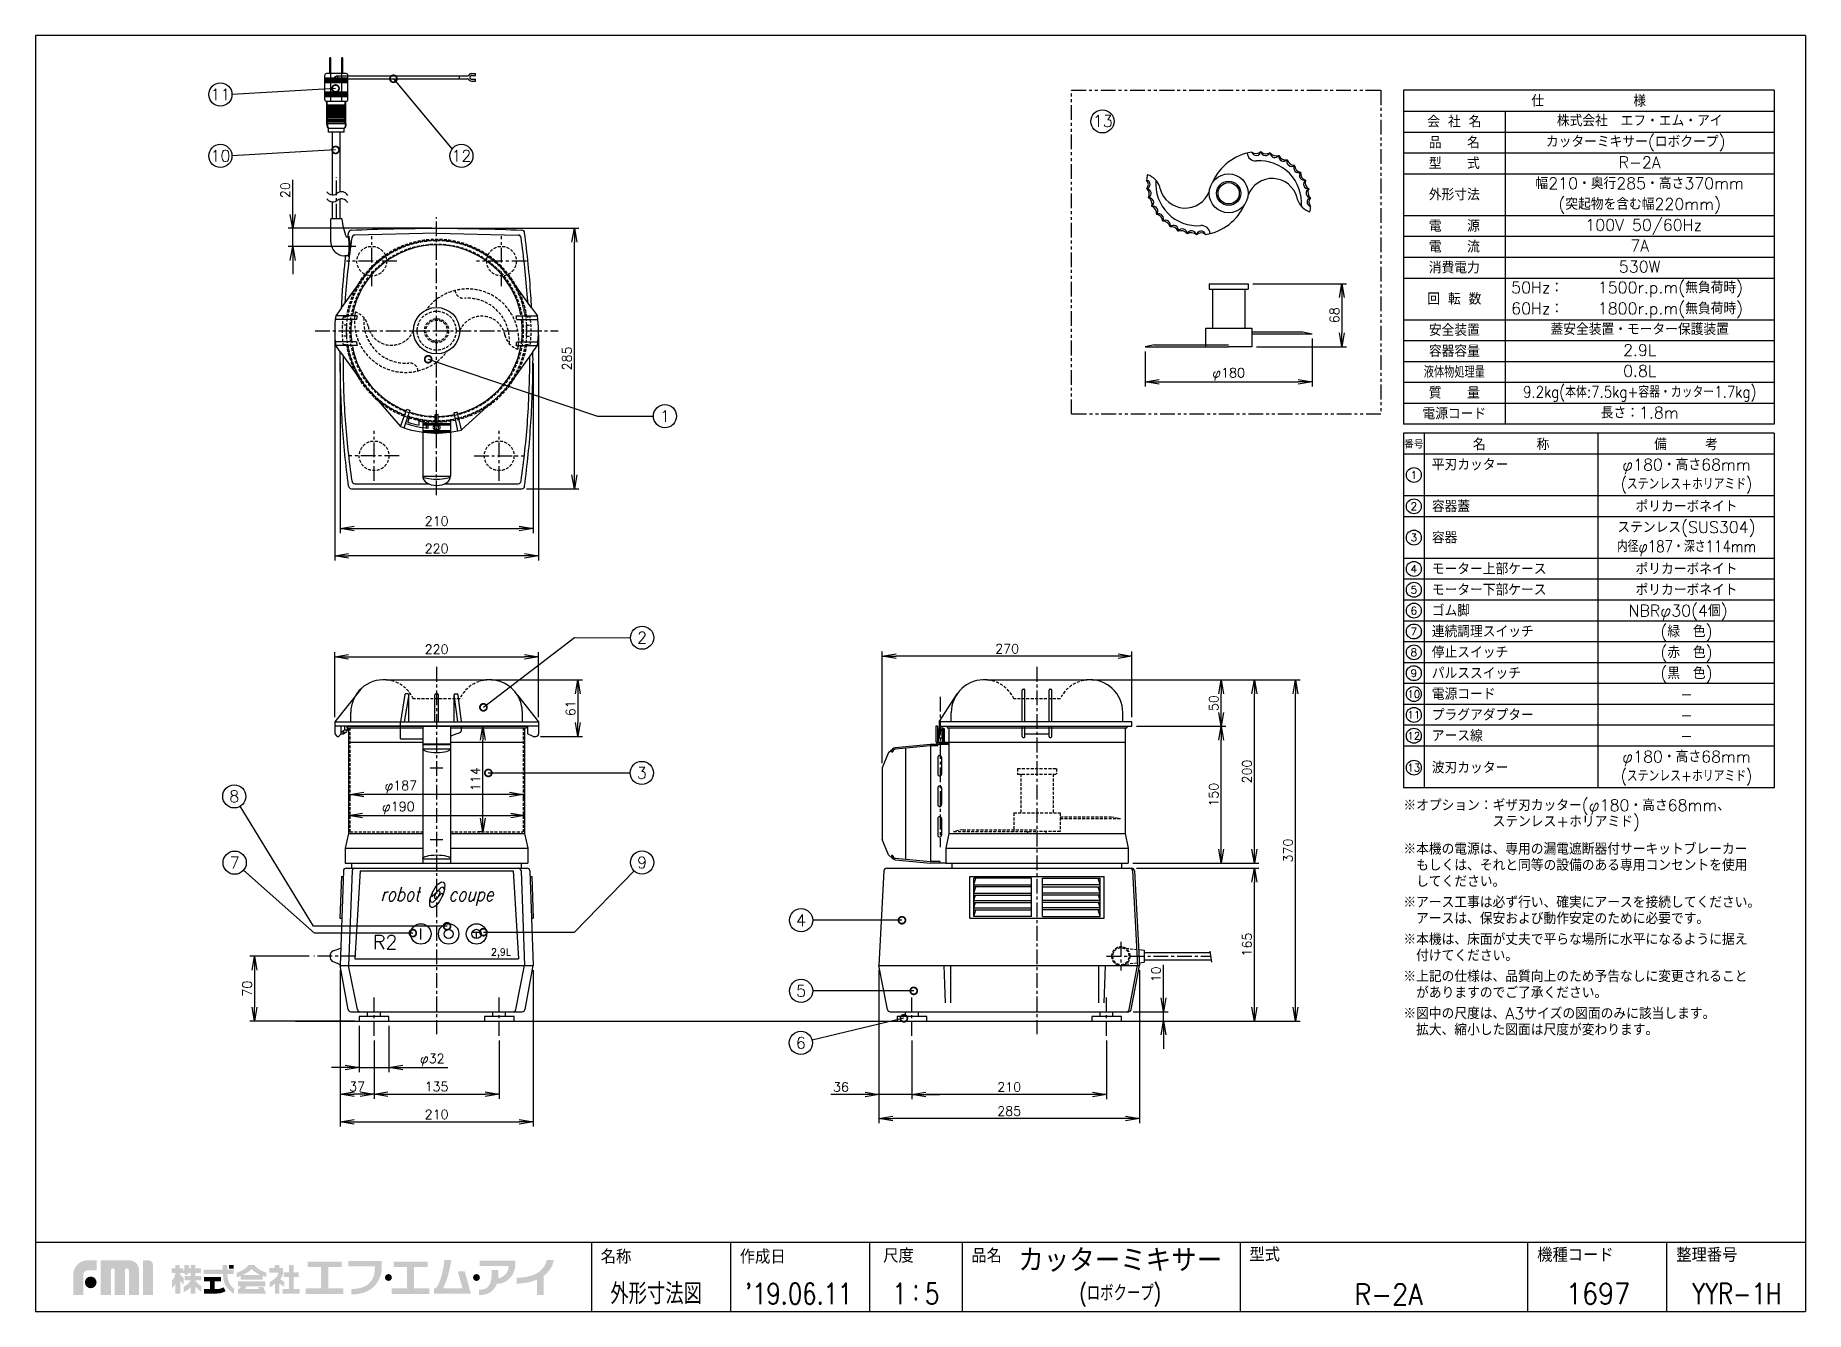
# Model space of a CAD drawing. Extents: x 115 to 2025, y 0 to 1377.
import ezdxf
from ezdxf.enums import TextEntityAlignment as Align

# ---------------------------------------------------------------- set-up
doc = ezdxf.new("R2010")
doc.units = 0
doc.header["$LTSCALE"] = 0.5
doc.header["$PDMODE"] = 3
for name, pattern in [('CENTER', [50.8, 31.75, -6.35, 6.35, -6.35]), ('HIDDEN', [9.525, 6.35, -3.175]), ('PHANTOM', [63.5, 31.75, -6.35, 6.35, -6.35, 6.35, -6.35])]:
    doc.linetypes.add(name, pattern=pattern)
doc.layers.get('0').update_dxf_attribs({"linetype": 'CONTINUOUS'})
doc.layers.get('DEFPOINTS').update_dxf_attribs({"linetype": 'CONTINUOUS'})
for name, color, linetype in [('DANMEN', 7, 'CONTINUOUS'), ('KIKI-2D2', 7, 'CONTINUOUS'), ('SIYOU', 7, 'CONTINUOUS'), ('SUNPOU', 7, 'CONTINUOUS'), ('WAKU', 7, 'CONTINUOUS')]:
    doc.layers.add(name, color=color, linetype=linetype)
doc.styles.get("Standard").update_dxf_attribs({"font": 'ROMANS', "bigfont": 'EXTFONT.shx'})
doc.dimstyles.get("Standard").update_dxf_attribs({"dimscale": 5, "dimtxt": 2, "dimasz": 3, "dimexe": 1, "dimexo": 1, "dimgap": 0.6, "dimtad": 3, "dimdec": 0, "dimzin": 0, "dimdsep": 46, "dimtxsty": 'STANDARD', "dimblk1": 'OPEN', "dimblk2": 'OPEN', "dimsah": 1, "dimcen": 1.5, "dimadec": 0, "dimazin": 0, "dimtfac": 1, "dimtdec": 0, "dimtmove": 0, "dimatfit": 0, "dimldrblk": 'DOTSMALL', "dimfxl": 1, "dimtvp": 1, "dimtolj": 1, "dimtzin": 0, "dimarcsym": 0})

msp = doc.modelspace()

# ---------------------------------------------------------------- texts
at = {"color": 2, "oblique": 15, "width": 0.81}
msp.add_text('robot   coupe', height=15, dxfattribs=at).set_placement((487.1, 442.9))
at = {"color": 2}
for s, height, p in [('R2', 15, (479.2, 391.1)), ('2,9L', 7.5, (606.5, 384.2))]:
    msp.add_text(s, height=height, dxfattribs=at).set_placement(p)
at = {"layer": 'SIYOU'}
for s, p in [('仕\u3000\u3000\u3000\u3000\u3000\u3000\u3000様', (1791, 1306.2)), ('会 社 名', (1646, 1283.8)), ('品\u3000\u3000名', (1646, 1261.2)), ('型\u3000\u3000式', (1646, 1238.8)), ('外形寸法', (1646, 1205)), ('電\u3000\u3000源', (1646, 1171.2)), ('電\u3000\u3000流', (1646, 1148.7)), ('消費電力', (1646, 1126.2)), ('回 転 数', (1646, 1092.5)), ('安全装置', (1646, 1058.8)), ('容器容量', (1646, 1036.2)), ('質\u3000\u3000量', (1646, 991.2)), ('電源コード', (1646, 968.7))]:
    msp.add_text(s, height=12.5, dxfattribs=at).set_placement(p, align=Align.MIDDLE_CENTER)
at = {"layer": 'SIYOU', "color": 1}
for s, p in [('株式会社\u3000エフ・エム・アイ', (1846, 1284.8)), ('カッターミキサー(ロボクープ) ', (1846, 1262.2)), ('R-2A', (1846, 1239.7)), ('幅210・奥行285・高さ370mm', (1846, 1217.2)), ('(突起物を含む幅220mm)', (1846, 1194.8)), (' 100V 50/60Hz', (1846, 1172.2)), ('7A', (1846, 1149.8)), ('530W', (1846, 1127.2)), ('1500r.p.m(無負荷時)', (1879.2, 1104.8)), ('1800r.p.m(無負荷時)', (1879.2, 1082.2)), ('蓋安全装置・モーター保護装置', (1846, 1059.8)), ('2.9L', (1846, 1037.2)), ('0.8L', (1846, 1014.8)), ('長さ：1.8m', (1846, 969.7)), ('φ180・高さ68mm', (1896.5, 913.7)), ('ポリカーボネイト', (1896.5, 868.7)), ('ステンレス(SUS304)', (1896.5, 846.2)), ('ポリカーボネイト', (1896.5, 801.2)), ('ポリカーボネイト', (1896.5, 778.7)), ('NBRφ30(4個)  ', (1896, 756.2)), ('(緑\u3000色)', (1896.5, 733.7)), ('(赤\u3000色)', (1896.5, 711.2)), ('(黒\u3000色)', (1896.5, 688.7)), ('-', (1896.5, 666.2)), ('-', (1896.5, 643.7)), ('-', (1896.5, 621.2)), ('φ180・高さ68mm', (1896.5, 598.7))]:
    msp.add_text(s, height=12.5, dxfattribs=at).set_placement(p, align=Align.MIDDLE_CENTER)
for s, p in [('50Hz：', (1707.3, 1104.8)), ('60Hz：', (1707.3, 1082.2))]:
    msp.add_text(s, height=12.5, dxfattribs=at).set_placement(p, align=Align.MIDDLE_LEFT)
at = {"layer": 'SIYOU', "width": 0.8}
msp.add_text('液体物処理量', height=12.5, dxfattribs=at).set_placement((1646, 1013.7), align=Align.MIDDLE_CENTER)
at = {"layer": 'SIYOU', "color": 1, "width": 0.85}
for s, p in [('9.2kg(本体:7.5kg+容器・カッター1.7kg)', (1846, 992.2)), ('(ステンレス+ホリアミド)', (1896.5, 893)), ('内径φ187・深さ114mm', (1896.5, 825.5)), ('(ステンレス+ホリアミド)', (1896.5, 578))]:
    msp.add_text(s, height=12.5, dxfattribs=at).set_placement(p, align=Align.MIDDLE_CENTER)
at = {"layer": 'SIYOU'}
for s, height, p in [('番号', 8.04, (1602.3, 936.2)), ('名\u3000\u3000\u3000\u3000称', 12.5, (1707.3, 936.2)), ('備\u3000\u3000\u3000考', 12.5, (1896, 936.2)), ('1', 8.04, (1602.3, 902.5)), ('2', 8.04, (1602.3, 868.7)), ('3', 8.04, (1602.3, 835)), ('4', 8.04, (1602.3, 801.2)), ('5', 8.04, (1602.3, 778.7)), ('6', 8.04, (1602.3, 756.2)), ('7', 8.04, (1602.3, 733.7)), ('8', 8.04, (1602.3, 711.2)), ('9', 8.04, (1602.3, 688.7)), ('10', 8.04, (1602.3, 666.2)), ('11', 8.04, (1602.3, 643.7)), ('12', 8.04, (1602.3, 621.2)), ('13', 8.04, (1602.3, 586.8))]:
    msp.add_text(s, height=height, dxfattribs=at).set_placement(p, align=Align.MIDDLE)
for s, p in [('平刃カッター', (1621.7, 913.7)), ('容器蓋', (1621.7, 868.7)), ('容器', (1621.7, 835)), ('モーター上部ケース', (1621.7, 801.2)), ('モーター下部ケース', (1621.7, 778.7)), ('ゴム脚', (1621.7, 756.2)), ('連続調理スイッチ', (1621.7, 733.7)), ('停止スイッチ', (1621.7, 711.2)), ('パルススイッチ', (1621.7, 688.7)), ('電源コード', (1621.7, 666.2)), ('プラグアダプター', (1621.7, 643.7)), ('アース線', (1621.7, 621.2)), ('波刃カッター', (1621.7, 586.8))]:
    msp.add_text(s, height=12.5, dxfattribs=at).set_placement(p, align=Align.MIDDLE_LEFT)
at = {"layer": 'SIYOU', "color": 1}
for s, p in [('※オプション：ギザ刃カッター(φ180・高さ68mm、', (1591, 540)), ('\u3000\u3000\u3000\u3000\u3000\u3000\u3000ステンレス+ホリアミド)', (1591, 522.5)), ('※本機の電源は、専用の漏電遮断器付サーキットブレーカー ', (1591, 492.9)), ('\u3000もしくは、それと同等の設備のある専用コンセントを使用', (1591, 475.4)), ('\u3000してください。', (1591, 457.9)), ('※アース工事は必ず行い、確実にアースを接続してください。', (1591, 435.4)), ('\u3000アースは、保安および動作安定のために必要です。', (1591, 417.9)), ('※本機は、床面が丈夫で平らな場所に水平になるように据え', (1591, 395.4)), ('\u3000付けてください。', (1591, 377.9)), ('※上記の仕様は、品質向上のため予告なしに変更されること', (1591, 355.4)), ('\u3000がありますのでご了承ください。', (1591, 337.9)), ('※図中の尺度は、A3サイズの図面のみに該当します。', (1591, 315.4)), ('\u3000拡大、縮小した図面は尺度が変わります。', (1591, 297.9))]:
    msp.add_text(s, height=12.5, dxfattribs=at).set_placement(p)
at = {"layer": 'SUNPOU'}
for s, p in [('11', (314.6, 1313)), ('13', (1266.7, 1284.3)), ('10', (314.6, 1246.8)), ('12', (574.6, 1246.8)), ('1', (794.3, 966)), ('2', (769.6, 727)), ('3', (769.3, 581.1)), ('3', (769.3, 581.1)), ('8', (329.6, 555.8)), ('7', (330, 484.3)), ('9', (769.6, 484.5)), ('4', (941.2, 422.2)), ('5', (941.2, 346)), ('6', (940.9, 289.9))]:
    msp.add_text(s, height=12.5, dxfattribs=at).set_placement(p, align=Align.MIDDLE)
at = {"layer": 'WAKU'}
for s, p in [('名称', (725, 51.6)), ('作成日', (875, 51.6)), ('尺度', (1029.8, 52.7)), ('品名', (1124.8, 52.7)), ('型式', (1424.9, 54)), ('機種コード', (1735.4, 53.6)), ('整理番号', (1885.4, 53.6))]:
    msp.add_text(s, height=15, dxfattribs=at).set_placement(p)
at = {"layer": 'WAKU', "color": 1}
msp.add_text('カッターミキサー', height=25, dxfattribs=at).set_placement((1285.5, 56.2), align=Align.MIDDLE)
for s, width, p in [('外形寸法図', 0.8, (784.8, 8)), ("'19.06.11", 0.8, (938.5, 8)), ('1：5', 0.8, (1065, 8)), ('1697', 0.9, (1801.1, 8)), ('YYR-1H', 0.8, (1950.8, 8))]:
    msp.add_text(s, height=22.5, dxfattribs=dict(at, width=width)).set_placement(p, align=Align.CENTER)
for s, height, width, p in [('(ロボクープ)', 17.5, 0.75, (1285.5, 18.7)), ('R-2A', 22.5, 0.9, (1575, 18.7))]:
    msp.add_text(s, height=height, dxfattribs=dict(at, width=width)).set_placement(p, align=Align.MIDDLE)

# ---------------------------------------------------------------- blocks, each defined once
blk = doc.blocks.new('_DotSmall')
at = {"color": 0, "linetype": 'ByBlock', "const_width": 0.5}
blk.add_lwpolyline([(-0.0625, 0, 1), (0.0625, 0, 1)], format="xyb", close=True, dxfattribs=at)
blk = doc.blocks.new('_OPEN')
at = {"color": 0, "linetype": 'ByBlock'}
for p, q in [((-1, 0.17), (0, 0)), ((0, 0), (-1, -0.17)), ((0, 0), (-1, 0))]:
    blk.add_line(p, q, dxfattribs=at)
blk = doc.blocks.new('*D2')
at = {"layer": 'DEFPOINTS', "color": 0}
for p in [(657.9, 706.5), (437.9, 636.4), (657.9, 636.4)]:
    blk.add_point(p, dxfattribs=at)
at = {"layer": 'SUNPOU', "color": 0, "lineweight": -2}
for p, q in [((437.9, 641.4), (437.9, 711.5)), ((657.9, 641.4), (657.9, 711.5)), ((452.9, 706.5), (642.9, 706.5))]:
    blk.add_line(p, q, dxfattribs=at)
at = {"layer": 'SUNPOU', "color": 0, "lineweight": -2, "xscale": 15, "yscale": 15, "zscale": 15, "rotation": 180}
blk.add_blockref('_OPEN', (437.9, 706.5), dxfattribs=at)
at = {"layer": 'SUNPOU', "color": 0, "lineweight": -2, "xscale": 15, "yscale": 15, "zscale": 15}
blk.add_blockref('_OPEN', (657.9, 706.5), dxfattribs=at)
at = {"layer": 'SUNPOU', "color": 0, "insert": (547.9, 714.5), "char_height": 10, "attachment_point": 5}
blk.add_mtext('\\A1;220', dxfattribs=at)
blk = doc.blocks.new('*D3')
at = {"layer": 'DEFPOINTS', "color": 0}
for p in [(602.1, 681.4), (654.9, 620.4), (700.4, 620.4)]:
    blk.add_point(p, dxfattribs=at)
at = {"layer": 'SUNPOU', "color": 0, "lineweight": -2}
for p, q in [((607.1, 681.4), (705.4, 681.4)), ((700.4, 666.4), (700.4, 635.4)), ((659.9, 620.4), (705.4, 620.4))]:
    blk.add_line(p, q, dxfattribs=at)
at = {"layer": 'SUNPOU', "color": 0, "lineweight": -2, "xscale": 15, "yscale": 15, "zscale": 15}
for p, rotation in [((700.4, 681.4), 90), ((700.4, 620.4), 270)]:
    blk.add_blockref('_OPEN', p, dxfattribs=dict(at, rotation=rotation))
at = {"layer": 'SUNPOU', "color": 0, "insert": (692.4, 650.9), "char_height": 10, "attachment_point": 5, "rotation": 90}
blk.add_mtext('\\A1;61', dxfattribs=at)
blk = doc.blocks.new('*D4')
at = {"layer": 'DEFPOINTS', "color": 0}
for p in [(415.5, 383.4), (351.5, 313.4), (464.4, 313.4)]:
    blk.add_point(p, dxfattribs=at)
at = {"layer": 'SUNPOU', "color": 0, "lineweight": -2}
for p, q in [((410.5, 383.4), (346.5, 383.4)), ((351.5, 368.4), (351.5, 328.4)), ((459.4, 313.4), (346.5, 313.4))]:
    blk.add_line(p, q, dxfattribs=at)
at = {"layer": 'SUNPOU', "color": 0, "lineweight": -2, "xscale": 15, "yscale": 15, "zscale": 15}
for p, rotation in [((351.5, 383.4), 90), ((351.5, 313.4), 270)]:
    blk.add_blockref('_OPEN', p, dxfattribs=dict(at, rotation=rotation))
at = {"layer": 'SUNPOU', "color": 0, "insert": (343.5, 348.4), "char_height": 10, "attachment_point": 5, "rotation": 90}
blk.add_mtext('\\A1;70', dxfattribs=at)
blk = doc.blocks.new('*D5')
at = {"layer": 'DEFPOINTS', "color": 0}
for p in [(480.4, 297.5), (615.4, 297.5), (615.4, 234.7)]:
    blk.add_point(p, dxfattribs=at)
at = {"layer": 'SUNPOU', "color": 0, "lineweight": -2}
for p, q in [((480.4, 292.5), (480.4, 229.7)), ((615.4, 292.5), (615.4, 229.7)), ((495.4, 234.7), (600.4, 234.7))]:
    blk.add_line(p, q, dxfattribs=at)
at = {"layer": 'SUNPOU', "color": 0, "lineweight": -2, "xscale": 15, "yscale": 15, "zscale": 15, "rotation": 180}
blk.add_blockref('_OPEN', (480.4, 234.7), dxfattribs=at)
at = {"layer": 'SUNPOU', "color": 0, "lineweight": -2, "xscale": 15, "yscale": 15, "zscale": 15}
blk.add_blockref('_OPEN', (615.4, 234.7), dxfattribs=at)
at = {"layer": 'SUNPOU', "color": 0, "insert": (547.9, 242.7), "char_height": 10, "attachment_point": 5}
blk.add_mtext('\\A1;135', dxfattribs=at)
blk = doc.blocks.new('*D6')
at = {"layer": 'DEFPOINTS', "color": 0}
for p in [(443.9, 373.4), (651.9, 373.4), (651.9, 204.7)]:
    blk.add_point(p, dxfattribs=at)
at = {"layer": 'SUNPOU', "color": 0, "lineweight": -2}
for p, q in [((443.9, 368.4), (443.9, 199.7)), ((651.9, 368.4), (651.9, 199.7)), ((458.9, 204.7), (636.9, 204.7))]:
    blk.add_line(p, q, dxfattribs=at)
at = {"layer": 'SUNPOU', "color": 0, "lineweight": -2, "xscale": 15, "yscale": 15, "zscale": 15, "rotation": 180}
blk.add_blockref('_OPEN', (443.9, 204.7), dxfattribs=at)
at = {"layer": 'SUNPOU', "color": 0, "lineweight": -2, "xscale": 15, "yscale": 15, "zscale": 15}
blk.add_blockref('_OPEN', (651.9, 204.7), dxfattribs=at)
at = {"layer": 'SUNPOU', "color": 0, "insert": (547.9, 212.7), "char_height": 10, "attachment_point": 5}
blk.add_mtext('\\A1;210', dxfattribs=at)
blk = doc.blocks.new('*D7')
at = {"layer": 'DEFPOINTS', "color": 0}
for p in [(443.9, 373.4), (480.4, 297.5), (443.9, 234.7)]:
    blk.add_point(p, dxfattribs=at)
at = {"layer": 'SUNPOU', "color": 0, "lineweight": -2}
for p, q in [((443.9, 368.4), (443.9, 229.7)), ((480.4, 292.5), (480.4, 229.7)), ((465.4, 234.7), (458.9, 234.7))]:
    blk.add_line(p, q, dxfattribs=at)
at = {"layer": 'SUNPOU', "color": 0, "lineweight": -2, "xscale": 15, "yscale": 15, "zscale": 15, "rotation": 180}
blk.add_blockref('_OPEN', (443.9, 234.7), dxfattribs=at)
at = {"layer": 'SUNPOU', "color": 0, "lineweight": -2, "xscale": 15, "yscale": 15, "zscale": 15}
blk.add_blockref('_OPEN', (480.4, 234.7), dxfattribs=at)
at = {"layer": 'SUNPOU', "color": 0, "insert": (462.1, 242.7), "char_height": 10, "attachment_point": 5}
blk.add_mtext('\\A1;37', dxfattribs=at)
blk = doc.blocks.new('*D8')
at = {"layer": 'DEFPOINTS', "color": 0}
for p in [(1025.2, 373.4), (1306.2, 373.4), (1025.2, 208.3)]:
    blk.add_point(p, dxfattribs=at)
at = {"layer": 'SUNPOU', "color": 0, "lineweight": -2}
for p, q in [((1025.2, 368.4), (1025.2, 203.3)), ((1306.2, 368.4), (1306.2, 203.3)), ((1291.2, 208.3), (1040.2, 208.3))]:
    blk.add_line(p, q, dxfattribs=at)
at = {"layer": 'SUNPOU', "color": 0, "lineweight": -2, "xscale": 15, "yscale": 15, "zscale": 15, "rotation": 180}
blk.add_blockref('_OPEN', (1025.2, 208.3), dxfattribs=at)
at = {"layer": 'SUNPOU', "color": 0, "lineweight": -2, "xscale": 15, "yscale": 15, "zscale": 15}
blk.add_blockref('_OPEN', (1306.2, 208.3), dxfattribs=at)
at = {"layer": 'SUNPOU', "color": 0, "insert": (1165.7, 216.3), "char_height": 10, "attachment_point": 5}
blk.add_mtext('\\A1;285', dxfattribs=at)
blk = doc.blocks.new('*D9')
at = {"layer": 'DEFPOINTS', "color": 0}
for p in [(1060.7, 297.5), (1270.7, 297.5), (1060.7, 234.3)]:
    blk.add_point(p, dxfattribs=at)
at = {"layer": 'SUNPOU', "color": 0, "lineweight": -2}
for p, q in [((1060.7, 292.5), (1060.7, 229.3)), ((1270.7, 292.5), (1270.7, 229.3)), ((1255.7, 234.3), (1075.7, 234.3))]:
    blk.add_line(p, q, dxfattribs=at)
at = {"layer": 'SUNPOU', "color": 0, "lineweight": -2, "xscale": 15, "yscale": 15, "zscale": 15, "rotation": 180}
blk.add_blockref('_OPEN', (1060.7, 234.3), dxfattribs=at)
at = {"layer": 'SUNPOU', "color": 0, "lineweight": -2, "xscale": 15, "yscale": 15, "zscale": 15}
blk.add_blockref('_OPEN', (1270.7, 234.3), dxfattribs=at)
at = {"layer": 'SUNPOU', "color": 0, "insert": (1165.7, 242.3), "char_height": 10, "attachment_point": 5}
blk.add_mtext('\\A1;210', dxfattribs=at)
blk = doc.blocks.new('*D10')
at = {"layer": 'DEFPOINTS', "color": 0}
for p in [(1025.2, 373.4), (1060.7, 297.5), (1025.2, 234.3)]:
    blk.add_point(p, dxfattribs=at)
at = {"layer": 'SUNPOU', "color": 0, "lineweight": -2}
for p, q in [((1025.2, 368.4), (1025.2, 229.3)), ((1060.7, 292.5), (1060.7, 229.3)), ((1010.2, 234.3), (973.1, 234.3)), ((1060.7, 234.3), (1025.2, 234.3)), ((1075.7, 234.3), (1090.7, 234.3))]:
    blk.add_line(p, q, dxfattribs=at)
at = {"layer": 'SUNPOU', "color": 0, "lineweight": -2, "xscale": 15, "yscale": 15, "zscale": 15}
blk.add_blockref('_OPEN', (1025.2, 234.3), dxfattribs=at)
at = {"layer": 'SUNPOU', "color": 0, "lineweight": -2, "xscale": 15, "yscale": 15, "zscale": 15, "rotation": 180}
blk.add_blockref('_OPEN', (1060.7, 234.3), dxfattribs=at)
at = {"layer": 'SUNPOU', "color": 0, "insert": (984.2, 242.3), "char_height": 10, "attachment_point": 5}
blk.add_mtext('\\A1;36', dxfattribs=at)
blk = doc.blocks.new('*D11')
at = {"layer": 'DEFPOINTS', "color": 0}
for p in [(1286.7, 313.4), (1294.3, 323.4), (1332.1, 323.4)]:
    blk.add_point(p, dxfattribs=at)
at = {"layer": 'SUNPOU', "color": 0, "lineweight": -2}
for p, q in [((1332.1, 338.4), (1332.1, 374.2)), ((1291.7, 313.4), (1337.1, 313.4)), ((1299.3, 323.4), (1337.1, 323.4)), ((1332.1, 313.4), (1332.1, 323.4)), ((1332.1, 298.4), (1332.1, 283.4))]:
    blk.add_line(p, q, dxfattribs=at)
at = {"layer": 'SUNPOU', "color": 0, "lineweight": -2, "xscale": 15, "yscale": 15, "zscale": 15}
for p, rotation in [((1332.1, 323.4), 270), ((1332.1, 313.4), 90)]:
    blk.add_blockref('_OPEN', p, dxfattribs=dict(at, rotation=rotation))
at = {"layer": 'SUNPOU', "color": 0, "insert": (1324.1, 363.8), "char_height": 10, "attachment_point": 5, "rotation": 90}
blk.add_mtext('\\A1;10', dxfattribs=at)
blk = doc.blocks.new('*D12')
at = {"layer": 'DEFPOINTS', "color": 0}
for p in [(1297.9, 478.4), (1430.2, 478.4), (1286.7, 313.4)]:
    blk.add_point(p, dxfattribs=at)
at = {"layer": 'SUNPOU', "color": 0, "lineweight": -2}
for p, q in [((1302.9, 478.4), (1435.2, 478.4)), ((1430.2, 328.4), (1430.2, 463.4)), ((1291.7, 313.4), (1435.2, 313.4))]:
    blk.add_line(p, q, dxfattribs=at)
at = {"layer": 'SUNPOU', "color": 0, "lineweight": -2, "xscale": 15, "yscale": 15, "zscale": 15}
for p, rotation in [((1430.2, 478.4), 90), ((1430.2, 313.4), 270)]:
    blk.add_blockref('_OPEN', p, dxfattribs=dict(at, rotation=rotation))
at = {"layer": 'SUNPOU', "color": 0, "insert": (1422.2, 395.9), "char_height": 10, "attachment_point": 5, "rotation": 90}
blk.add_mtext('\\A1;165', dxfattribs=at)
blk = doc.blocks.new('*D13')
at = {"layer": 'DEFPOINTS', "color": 0}
for p in [(1250, 681.4), (1474.5, 681.4), (1286.7, 313.4)]:
    blk.add_point(p, dxfattribs=at)
at = {"layer": 'SUNPOU', "color": 0, "lineweight": -2}
for p, q in [((1255, 681.4), (1479.5, 681.4)), ((1474.5, 328.4), (1474.5, 666.4)), ((1291.7, 313.4), (1479.5, 313.4))]:
    blk.add_line(p, q, dxfattribs=at)
at = {"layer": 'SUNPOU', "color": 0, "lineweight": -2, "xscale": 15, "yscale": 15, "zscale": 15}
for p, rotation in [((1474.5, 681.4), 90), ((1474.5, 313.4), 270)]:
    blk.add_blockref('_OPEN', p, dxfattribs=dict(at, rotation=rotation))
at = {"layer": 'SUNPOU', "color": 0, "insert": (1466.5, 497.4), "char_height": 10, "attachment_point": 5, "rotation": 90}
blk.add_mtext('\\A1;370', dxfattribs=at)
blk = doc.blocks.new('*D14')
at = {"layer": 'DEFPOINTS', "color": 0}
for p in [(1028.7, 707.1), (1298.2, 636.4), (1028.7, 586.6)]:
    blk.add_point(p, dxfattribs=at)
at = {"layer": 'SUNPOU', "color": 0, "lineweight": -2}
for p, q in [((1028.7, 591.6), (1028.7, 712.1)), ((1283.2, 707.1), (1043.7, 707.1)), ((1298.2, 641.4), (1298.2, 712.1))]:
    blk.add_line(p, q, dxfattribs=at)
at = {"layer": 'SUNPOU', "color": 0, "lineweight": -2, "xscale": 15, "yscale": 15, "zscale": 15, "rotation": 180}
blk.add_blockref('_OPEN', (1028.7, 707.1), dxfattribs=at)
at = {"layer": 'SUNPOU', "color": 0, "lineweight": -2, "xscale": 15, "yscale": 15, "zscale": 15}
blk.add_blockref('_OPEN', (1298.2, 707.1), dxfattribs=at)
at = {"layer": 'SUNPOU', "color": 0, "insert": (1163.5, 715.1), "char_height": 10, "attachment_point": 5}
blk.add_mtext('\\A1;270', dxfattribs=at)
blk = doc.blocks.new('*D15')
at = {"layer": 'DEFPOINTS', "color": 0}
for p in [(1298.2, 631.4), (1394.4, 631.4), (1294.2, 483.9)]:
    blk.add_point(p, dxfattribs=at)
at = {"layer": 'SUNPOU', "color": 0, "lineweight": -2}
for p, q in [((1303.2, 631.4), (1399.4, 631.4)), ((1394.4, 498.9), (1394.4, 616.4)), ((1299.2, 483.9), (1399.4, 483.9))]:
    blk.add_line(p, q, dxfattribs=at)
at = {"layer": 'SUNPOU', "color": 0, "lineweight": -2, "xscale": 15, "yscale": 15, "zscale": 15}
for p, rotation in [((1394.4, 631.4), 90), ((1394.4, 483.9), 270)]:
    blk.add_blockref('_OPEN', p, dxfattribs=dict(at, rotation=rotation))
at = {"layer": 'SUNPOU', "color": 0, "insert": (1386.4, 557.6), "char_height": 10, "attachment_point": 5, "rotation": 90}
blk.add_mtext('\\A1;150', dxfattribs=at)
blk = doc.blocks.new('*D16')
at = {"layer": 'DEFPOINTS', "color": 0}
for p in [(1255.7, 681.4), (1394.4, 681.4), (1298.2, 631.4)]:
    blk.add_point(p, dxfattribs=at)
at = {"layer": 'SUNPOU', "color": 0, "lineweight": -2}
for p, q in [((1260.7, 681.4), (1399.4, 681.4)), ((1394.4, 646.4), (1394.4, 666.4)), ((1303.2, 631.4), (1399.4, 631.4))]:
    blk.add_line(p, q, dxfattribs=at)
at = {"layer": 'SUNPOU', "color": 0, "lineweight": -2, "xscale": 15, "yscale": 15, "zscale": 15}
for p, rotation in [((1394.4, 681.4), 90), ((1394.4, 631.4), 270)]:
    blk.add_blockref('_OPEN', p, dxfattribs=dict(at, rotation=rotation))
at = {"layer": 'SUNPOU', "color": 0, "insert": (1386.4, 656.4), "char_height": 10, "attachment_point": 5, "rotation": 90}
blk.add_mtext('\\A1;50', dxfattribs=at)
blk = doc.blocks.new('*D17')
at = {"layer": 'DEFPOINTS', "color": 0}
for p in [(1255.7, 681.4), (1430.2, 681.4), (1294.2, 483.9)]:
    blk.add_point(p, dxfattribs=at)
at = {"layer": 'SUNPOU', "color": 0, "lineweight": -2}
for p, q in [((1260.7, 681.4), (1435.2, 681.4)), ((1430.2, 498.9), (1430.2, 666.4)), ((1299.2, 483.9), (1435.2, 483.9))]:
    blk.add_line(p, q, dxfattribs=at)
at = {"layer": 'SUNPOU', "color": 0, "lineweight": -2, "xscale": 15, "yscale": 15, "zscale": 15}
for p, rotation in [((1430.2, 681.4), 90), ((1430.2, 483.9), 270)]:
    blk.add_blockref('_OPEN', p, dxfattribs=dict(at, rotation=rotation))
at = {"layer": 'SUNPOU', "color": 0, "insert": (1422.2, 582.6), "char_height": 10, "attachment_point": 5, "rotation": 90}
blk.add_mtext('\\A1;200', dxfattribs=at)
blk = doc.blocks.new('*D18')
at = {"layer": 'DEFPOINTS', "color": 0}
for p in [(437.9, 1058.2), (657.9, 1058.2), (437.9, 815.2)]:
    blk.add_point(p, dxfattribs=at)
at = {"layer": 'SUNPOU', "color": 0, "lineweight": -2}
for p, q in [((437.9, 1053.2), (437.9, 810.2)), ((657.9, 1053.2), (657.9, 810.2)), ((642.9, 815.2), (452.9, 815.2))]:
    blk.add_line(p, q, dxfattribs=at)
at = {"layer": 'SUNPOU', "color": 0, "lineweight": -2, "xscale": 15, "yscale": 15, "zscale": 15, "rotation": 180}
blk.add_blockref('_OPEN', (437.9, 815.2), dxfattribs=at)
at = {"layer": 'SUNPOU', "color": 0, "lineweight": -2, "xscale": 15, "yscale": 15, "zscale": 15}
blk.add_blockref('_OPEN', (657.9, 815.2), dxfattribs=at)
at = {"layer": 'SUNPOU', "color": 0, "insert": (547.9, 823.2), "char_height": 10, "attachment_point": 5}
blk.add_mtext('\\A1;220', dxfattribs=at)
blk = doc.blocks.new('*D19')
at = {"layer": 'DEFPOINTS', "color": 0}
for p in [(547.9, 1168.7), (696.5, 1168.7), (639.9, 887.7)]:
    blk.add_point(p, dxfattribs=at)
at = {"layer": 'SUNPOU', "color": 0, "lineweight": -2}
for p, q in [((552.9, 1168.7), (701.5, 1168.7)), ((696.5, 902.7), (696.5, 1153.7)), ((644.9, 887.7), (701.5, 887.7))]:
    blk.add_line(p, q, dxfattribs=at)
at = {"layer": 'SUNPOU', "color": 0, "lineweight": -2, "xscale": 15, "yscale": 15, "zscale": 15}
for p, rotation in [((696.5, 1168.7), 90), ((696.5, 887.7), 270)]:
    blk.add_blockref('_OPEN', p, dxfattribs=dict(at, rotation=rotation))
at = {"layer": 'SUNPOU', "color": 0, "insert": (688.5, 1028.2), "char_height": 10, "attachment_point": 5, "rotation": 90}
blk.add_mtext('\\A1;285', dxfattribs=at)
blk = doc.blocks.new('*D20')
at = {"layer": 'DEFPOINTS', "color": 0}
for p in [(464.4, 313.4), (496.4, 313.4), (496.4, 263.4)]:
    blk.add_point(p, dxfattribs=at)
at = {"layer": 'SUNPOU', "color": 0, "lineweight": -2}
for p, q in [((464.4, 308.4), (464.4, 258.4)), ((496.4, 308.4), (496.4, 258.4)), ((449.4, 263.4), (434.4, 263.4)), ((464.4, 263.4), (496.4, 263.4)), ((511.4, 263.4), (560, 263.4))]:
    blk.add_line(p, q, dxfattribs=at)
at = {"layer": 'SUNPOU', "color": 0, "lineweight": -2, "xscale": 15, "yscale": 15, "zscale": 15}
blk.add_blockref('_OPEN', (464.4, 263.4), dxfattribs=at)
at = {"layer": 'SUNPOU', "color": 0, "lineweight": -2, "xscale": 15, "yscale": 15, "zscale": 15, "rotation": 180}
blk.add_blockref('_OPEN', (496.4, 263.4), dxfattribs=at)
at = {"layer": 'SUNPOU', "color": 0, "insert": (543.2, 271.4), "char_height": 10, "attachment_point": 5}
blk.add_mtext('\\A1;φ32', dxfattribs=at)
blk = doc.blocks.new('*D21')
at = {"layer": 'DEFPOINTS', "color": 0}
for p in [(392.6, 1168.7), (547.9, 1168.7), (451, 1149)]:
    blk.add_point(p, dxfattribs=at)
at = {"layer": 'SUNPOU', "color": 0, "lineweight": -2}
for p, q in [((392.6, 1183.7), (392.6, 1220.9)), ((542.9, 1168.7), (387.6, 1168.7)), ((392.6, 1149), (392.6, 1168.7)), ((446, 1149), (387.6, 1149)), ((392.6, 1134), (392.6, 1119))]:
    blk.add_line(p, q, dxfattribs=at)
at = {"layer": 'SUNPOU', "color": 0, "lineweight": -2, "xscale": 15, "yscale": 15, "zscale": 15}
for p, rotation in [((392.6, 1168.7), 270), ((392.6, 1149), 90)]:
    blk.add_blockref('_OPEN', p, dxfattribs=dict(at, rotation=rotation))
at = {"layer": 'SUNPOU', "color": 0, "insert": (384.6, 1209.8), "char_height": 10, "attachment_point": 5, "rotation": 90}
blk.add_mtext('\\A1;20', dxfattribs=at)
blk = doc.blocks.new('*D22')
at = {"layer": 'DEFPOINTS', "color": 0}
for p in [(443.9, 1028.2), (651.9, 1028.2), (651.9, 844.8)]:
    blk.add_point(p, dxfattribs=at)
at = {"layer": 'SUNPOU', "color": 0, "lineweight": -2}
for p, q in [((443.9, 1023.2), (443.9, 839.8)), ((651.9, 1023.2), (651.9, 839.8)), ((458.9, 844.8), (636.9, 844.8))]:
    blk.add_line(p, q, dxfattribs=at)
at = {"layer": 'SUNPOU', "color": 0, "lineweight": -2, "xscale": 15, "yscale": 15, "zscale": 15, "rotation": 180}
blk.add_blockref('_OPEN', (443.9, 844.8), dxfattribs=at)
at = {"layer": 'SUNPOU', "color": 0, "lineweight": -2, "xscale": 15, "yscale": 15, "zscale": 15}
blk.add_blockref('_OPEN', (651.9, 844.8), dxfattribs=at)
at = {"layer": 'SUNPOU', "color": 0, "insert": (547.9, 852.8), "char_height": 10, "attachment_point": 5}
blk.add_mtext('\\A1;210', dxfattribs=at)
blk = doc.blocks.new('*D23')
at = {"layer": 'DEFPOINTS', "color": 0}
for p in [(642.9, 576.6), (452.9, 561), (642.9, 535.2)]:
    blk.add_point(p, dxfattribs=at)
at = {"layer": 'SUNPOU', "color": 0, "lineweight": -2}
for p, q in [((452.9, 556), (452.9, 530.2)), ((642.9, 571.6), (642.9, 530.2)), ((467.9, 535.2), (627.9, 535.2))]:
    blk.add_line(p, q, dxfattribs=at)
at = {"layer": 'SUNPOU', "color": 0, "lineweight": -2, "xscale": 15, "yscale": 15, "zscale": 15, "rotation": 180}
blk.add_blockref('_OPEN', (452.9, 535.2), dxfattribs=at)
at = {"layer": 'SUNPOU', "color": 0, "lineweight": -2, "xscale": 15, "yscale": 15, "zscale": 15}
blk.add_blockref('_OPEN', (642.9, 535.2), dxfattribs=at)
at = {"layer": 'SUNPOU', "color": 0, "insert": (506.6, 543.2), "char_height": 10, "attachment_point": 5}
blk.add_mtext('\\A1;φ190', dxfattribs=at)
blk = doc.blocks.new('*D24')
at = {"layer": 'DEFPOINTS', "color": 0}
for p in [(454.4, 560.3), (454.4, 557.9), (641.4, 560.3)]:
    blk.add_point(p, dxfattribs=at)
at = {"layer": 'SUNPOU', "color": 0, "lineweight": -2}
for p, q in [((454.4, 555.3), (454.4, 552.9)), ((626.4, 557.9), (469.4, 557.9)), ((641.4, 555.3), (641.4, 552.9))]:
    blk.add_line(p, q, dxfattribs=at)
at = {"layer": 'SUNPOU', "color": 0, "lineweight": -2, "xscale": 15, "yscale": 15, "zscale": 15, "rotation": 180}
blk.add_blockref('_OPEN', (454.4, 557.9), dxfattribs=at)
at = {"layer": 'SUNPOU', "color": 0, "lineweight": -2, "xscale": 15, "yscale": 15, "zscale": 15}
blk.add_blockref('_OPEN', (641.4, 557.9), dxfattribs=at)
at = {"layer": 'SUNPOU', "color": 0, "insert": (509.3, 565.9), "char_height": 10, "attachment_point": 5}
blk.add_mtext('\\A1;φ187', dxfattribs=at)
blk = doc.blocks.new('*D25')
at = {"layer": 'DEFPOINTS', "color": 0}
for p in [(597.8, 631.4), (602, 631.4), (602.1, 517.4)]:
    blk.add_point(p, dxfattribs=at)
at = {"layer": 'SUNPOU', "color": 0, "lineweight": -2}
for p, q in [((597, 631.4), (592.8, 631.4)), ((597.8, 532.4), (597.8, 616.4)), ((597.1, 517.4), (592.8, 517.4))]:
    blk.add_line(p, q, dxfattribs=at)
at = {"layer": 'SUNPOU', "color": 0, "lineweight": -2, "xscale": 15, "yscale": 15, "zscale": 15}
for p, rotation in [((597.8, 631.4), 90), ((597.8, 517.4), 270)]:
    blk.add_blockref('_OPEN', p, dxfattribs=dict(at, rotation=rotation))
at = {"layer": 'SUNPOU', "color": 0, "insert": (589.8, 574.4), "char_height": 10, "attachment_point": 5, "rotation": 90}
blk.add_mtext('\\A1;114', dxfattribs=at)
blk = doc.blocks.new('*D27')
at = {"layer": 'DEFPOINTS', "color": 0}
for p in [(1423.5, 1108.9), (1427.5, 1040.9), (1524.7, 1040.9)]:
    blk.add_point(p, dxfattribs=at)
at = {"layer": 'SUNPOU', "color": 0, "lineweight": -2}
for p, q in [((1428.5, 1108.9), (1529.7, 1108.9)), ((1524.7, 1093.9), (1524.7, 1055.9)), ((1432.5, 1040.9), (1529.7, 1040.9))]:
    blk.add_line(p, q, dxfattribs=at)
at = {"layer": 'SUNPOU', "color": 0, "lineweight": -2, "xscale": 15, "yscale": 15, "zscale": 15}
for p, rotation in [((1524.7, 1108.9), 90), ((1524.7, 1040.9), 270)]:
    blk.add_blockref('_OPEN', p, dxfattribs=dict(at, rotation=rotation))
at = {"layer": 'SUNPOU', "color": 0, "insert": (1516.7, 1074.9), "char_height": 10, "attachment_point": 5, "rotation": 90}
blk.add_mtext('\\A1;68', dxfattribs=at)
blk = doc.blocks.new('*D28')
at = {"layer": 'DEFPOINTS', "color": 0}
for p in [(1492.5, 1054.9), (1312.5, 1040.9), (1492.5, 1003.1)]:
    blk.add_point(p, dxfattribs=at)
at = {"layer": 'SUNPOU', "color": 0, "lineweight": -2}
for p, q in [((1312.5, 1035.9), (1312.5, 998.1)), ((1492.5, 1049.9), (1492.5, 998.1)), ((1327.5, 1003.1), (1477.5, 1003.1))]:
    blk.add_line(p, q, dxfattribs=at)
at = {"layer": 'SUNPOU', "color": 0, "lineweight": -2, "xscale": 15, "yscale": 15, "zscale": 15, "rotation": 180}
blk.add_blockref('_OPEN', (1312.5, 1003.1), dxfattribs=at)
at = {"layer": 'SUNPOU', "color": 0, "lineweight": -2, "xscale": 15, "yscale": 15, "zscale": 15}
blk.add_blockref('_OPEN', (1492.5, 1003.1), dxfattribs=at)
at = {"layer": 'SUNPOU', "color": 0, "insert": (1402.5, 1011.1), "char_height": 10, "attachment_point": 5}
blk.add_mtext('\\A1;φ180', dxfattribs=at)

# ---------------------------------------------------------------- dimensions: what is measured, and where the dimension line sits
at = {"layer": 'SUNPOU'}
for base, p1, p2, picture, middle in [((392.6, 1168.7), (451, 1149), (547.9, 1168.7), '*D21', (384.6, 1209.8)), ((700.4, 620.4), (602.1, 681.4), (654.9, 620.4), '*D3', (692.4, 650.9)), ((1394.4, 681.4), (1298.2, 631.4), (1255.7, 681.4), '*D16', (1386.4, 656.4)), ((597.8, 631.4), (602.1, 517.4), (602, 631.4), '*D25', (589.8, 574.4)), ((1430.2, 478.4), (1286.7, 313.4), (1297.9, 478.4), '*D12', (1422.2, 395.9)), ((351.5, 313.4), (415.5, 383.4), (464.4, 313.4), '*D4', (343.5, 348.4)), ((1332.1, 323.4), (1286.7, 313.4), (1294.3, 323.4), '*D11', (1324.1, 363.8))]:
    dim = msp.add_linear_dim(base=base, p1=p1, p2=p2, angle=90, dimstyle='STANDARD', dxfattribs=at)
    dim.commit()
    dim.dimension.update_dxf_attribs({"geometry": picture, "text_midpoint": middle})
for base, p1, p2, text, picture, middle in [((696.5, 1168.7), (639.9, 887.7), (547.9, 1168.7), '285', '*D19', (688.5, 1028.2)), ((1474.5, 681.4), (1286.7, 313.4), (1250, 681.4), '370', '*D13', (1466.5, 497.4)), ((1430.2, 681.4), (1294.2, 483.9), (1255.7, 681.4), '200', '*D17', (1422.2, 582.6)), ((1394.4, 631.4), (1294.2, 483.9), (1298.2, 631.4), '150', '*D15', (1386.4, 557.6))]:
    dim = msp.add_linear_dim(base=base, p1=p1, p2=p2, angle=90, text=text, dimstyle='STANDARD', dxfattribs=at)
    dim.commit()
    dim.dimension.update_dxf_attribs({"geometry": picture, "text_midpoint": middle})
dim = msp.add_linear_dim(base=(1524.7, 1040.9), p1=(1423.5, 1108.9), p2=(1427.5, 1040.9), angle=90, dimstyle='STANDARD', override={"dimarcsym": 1}, dxfattribs=at)
dim.commit()
dim.dimension.update_dxf_attribs({"geometry": '*D27', "text_midpoint": (1516.7, 1074.9)})
for base, p1, p2, picture, middle in [((437.9, 815.2), (657.9, 1058.2), (437.9, 1058.2), '*D18', (547.9, 823.2)), ((657.9, 706.5), (437.9, 636.4), (657.9, 636.4), '*D2', (547.9, 714.5)), ((1028.746763, 707.055209), (1298.246763, 636.3990043), (1028.746763, 586.6288378), '*D14', (1163.496763, 715.055209)), ((443.8539759, 234.731805), (480.3539759, 297.5337902), (443.8539759, 373.3990043), '*D7', (462.1039759, 242.731805)), ((1025.246763, 234.3133265), (1060.746763, 297.5337902), (1025.246763, 373.3990043), '*D10', (984.1515249, 242.3133265)), ((615.4, 234.7), (480.4, 297.5), (615.4, 297.5), '*D5', (547.9, 242.7)), ((1060.7, 234.3), (1270.7, 297.5), (1060.7, 297.5), '*D9', (1165.7, 242.3))]:
    dim = msp.add_linear_dim(base=base, p1=p1, p2=p2, dimstyle='STANDARD', dxfattribs=at)
    dim.commit()
    dim.dimension.update_dxf_attribs({"geometry": picture, "text_midpoint": middle})
dim = msp.add_linear_dim(base=(1492.5, 1003.1), p1=(1312.5, 1040.9), p2=(1492.5, 1054.9), text='φ180', dimstyle='STANDARD', override={"dimarcsym": 1}, dxfattribs=at)
dim.commit()
dim.dimension.update_dxf_attribs({"geometry": '*D28', "text_midpoint": (1402.5, 1011.1)})
for base, p1, p2, text, picture, middle in [((651.9, 844.8), (443.9, 1028.2), (651.9, 1028.2), '210', '*D22', (547.9, 852.8)), ((651.9, 204.7), (443.9, 373.4), (651.9, 373.4), '210', '*D6', (547.9, 212.7)), ((1025.2, 208.3), (1306.2, 373.4), (1025.2, 373.4), '285', '*D8', (1165.7, 216.3)), ((496.4, 263.4), (464.4, 313.4), (496.4, 313.4), 'φ<>', '*D20', (543.2, 271.4))]:
    dim = msp.add_linear_dim(base=base, p1=p1, p2=p2, text=text, dimstyle='STANDARD', dxfattribs=at)
    dim.commit()
    dim.dimension.update_dxf_attribs({"geometry": picture, "text_midpoint": middle})
for base, p1, p2, picture, middle in [((642.9, 535.2), (452.9, 561), (642.9, 576.6), '*D23', (506.6, 535.2)), ((454.4, 557.9), (641.4, 560.3), (454.4, 560.3), '*D24', (509.3, 557.9))]:
    dim = msp.add_linear_dim(base=base, p1=p1, p2=p2, text='φ<>', dimstyle='STANDARD', dxfattribs=at)
    dim.commit()
    dim.dimension.update_dxf_attribs({"geometry": picture, "text_midpoint": middle, "dimtype": 160})

# ---------------------------------------------------------------- hatches: boundary and pattern name
at = {"layer": 'WAKU'}
h = msp.add_hatch(color=1, dxfattribs=at)
edge = h.paths.add_edge_path()
edge.add_spline(control_points=[(155.8, 17.8), (155.8, 17.8), (155.8, 39.7), (155.8, 39.7), (155.8, 48.3), (162.8, 55.3), (171.4, 55.3), (171.4, 55.3), (181.2, 55.3), (181.2, 55.3), (181.2, 55.3), (181.2, 44.5), (181.2, 44.5), (181.2, 44.5), (171.4, 44.5), (171.4, 44.5), (168.7, 44.5), (166.6, 42.3), (166.6, 39.7), (166.6, 39.7), (166.6, 17.8), (166.6, 17.8), (166.6, 17.8), (155.8, 17.8), (155.8, 17.8)], knot_values=[0, 0, 0, 0, 1, 1, 1, 2, 2, 2, 3, 3, 3, 4, 4, 4, 5, 5, 5, 6, 6, 6, 7, 7, 7, 8, 8, 8, 8], degree=3, periodic=0)
h = msp.add_hatch(color=1, dxfattribs=at)
edge = h.paths.add_edge_path()
edge.add_spline(control_points=[(226.7, 17.8), (226.7, 17.8), (215.9, 17.8), (215.9, 17.8), (215.9, 17.8), (215.9, 44.5), (215.9, 44.5), (215.9, 45.7), (214.9, 46.6), (213.8, 46.6), (212.6, 46.6), (211.7, 45.7), (211.7, 44.5), (211.7, 44.5), (211.7, 17.8), (211.7, 17.8), (211.7, 17.8), (200.6, 17.8), (200.6, 17.8), (200.6, 17.8), (200.6, 44.5), (200.6, 44.5), (200.6, 45.7), (199.7, 46.6), (198.5, 46.6), (197.4, 46.6), (196.4, 45.7), (196.4, 44.5), (196.4, 44.5), (196.4, 17.8), (196.4, 17.8), (196.4, 17.8), (185.4, 17.8), (185.4, 17.8), (185.4, 17.8), (185.4, 55.3), (185.4, 55.3), (185.4, 55.3), (201.2, 55.3), (201.2, 55.3), (201.2, 55.3), (216.1, 55.3), (216.1, 55.3), (222.1, 55.3), (226.9, 50.5), (226.9, 44.5), (226.9, 44.5), (226.9, 43.5), (226.9, 43.5), (226.9, 41.9), (226.9, 17.8), (226.9, 17.8), (226.9, 17.8), (226.7, 17.8), (226.7, 17.8)], knot_values=[0, 0, 0, 0, 1, 1, 1, 2, 2, 2, 3, 3, 3, 4, 4, 4, 5, 5, 5, 6, 6, 6, 7, 7, 7, 8, 8, 8, 9, 9, 9, 10, 10, 10, 11, 11, 11, 12, 12, 12, 13, 13, 13, 14, 14, 14, 15, 15, 15, 16, 16, 16, 17, 17, 17, 18, 18, 18, 18], degree=3, periodic=0)
h = msp.add_hatch(color=1, dxfattribs=at)
edge = h.paths.add_edge_path()
edge.add_spline(control_points=[(231, 17.8), (231, 17.8), (231, 55.3), (231, 55.3), (231, 55.3), (237, 55.3), (237, 55.3), (239.7, 55.3), (241.8, 53.1), (241.8, 50.5), (241.8, 50.5), (241.8, 17.8), (241.8, 17.8), (241.8, 17.8), (231, 17.8), (231, 17.8)], knot_values=[0, 0, 0, 0, 1, 1, 1, 2, 2, 2, 3, 3, 3, 4, 4, 4, 5, 5, 5, 5], degree=3, periodic=0)
h = msp.add_hatch(color=1, dxfattribs=at)
edge = h.paths.add_edge_path(flags=16)
edge.add_spline(control_points=[(294.2, 27.3), (294.2, 27.3), (292.2, 28.6), (290.2, 30.4), (289, 31.4), (288.1, 32.6), (287.7, 33.5), (287.7, 33.5), (287.7, 33.6), (287.7, 33.6), (287.7, 33.6), (294.1, 33.6), (294.1, 33.6), (294.1, 33.6), (294.1, 38.4), (294.1, 38.4), (294.1, 38.4), (287.7, 38.4), (287.7, 38.4), (287.7, 38.4), (287.7, 41.7), (287.7, 41.7), (287.7, 41.7), (293.7, 41.7), (293.7, 41.7), (293.7, 41.7), (293.7, 46.5), (293.7, 46.5), (293.7, 46.5), (287.7, 46.5), (287.7, 46.5), (287.7, 46.5), (287.7, 50.1), (287.7, 50.1), (287.7, 50.1), (282.6, 50.1), (282.6, 50.1), (282.6, 50.1), (282.6, 46.5), (282.6, 46.5), (282.6, 46.5), (280.8, 46.5), (280.8, 46.5), (280.7, 48.6), (280.4, 50.2), (280.4, 50.2), (280.4, 50.2), (275.6, 50.2), (275.6, 50.2), (275.6, 50.2), (275.7, 46.2), (275.6, 45.4), (275.6, 44.9), (275.1, 44.1), (274.7, 43.6), (274.7, 43.6), (274.7, 46.5), (274.7, 46.5), (274.7, 46.5), (270.6, 46.5), (270.6, 46.5), (270.6, 46.5), (270.6, 50.2), (270.6, 50.2), (270.6, 50.2), (266.1, 50.2), (266.1, 50.2), (266.1, 50.2), (266.1, 46.5), (266.1, 46.5), (266.1, 46.5), (262.1, 46.5), (262.1, 46.5), (262.1, 46.5), (262.1, 41.7), (262.1, 41.7), (262.1, 41.7), (266.1, 41.7), (266.1, 41.7), (266.1, 41.7), (266.1, 41.6), (266.1, 41.6), (265.9, 40.7), (265.5, 37.5), (264.5, 36.1), (263.5, 34.5), (262.4, 33.7), (262.4, 33.7), (262.4, 33.7), (262.4, 25.4), (262.4, 25.4), (262.4, 25.4), (265, 28), (266.1, 29.8), (266.1, 29.8), (266.1, 19.4), (266.1, 19.4), (266.1, 19.4), (270.6, 19.4), (270.6, 19.4), (270.6, 19.4), (270.6, 19.5), (270.6, 19.5), (270.6, 19.5), (271.2, 19.5), (271.2, 19.5), (271.2, 19.5), (271.2, 33.4), (271.2, 33.4), (272.4, 31.7), (275, 29.2), (275, 29.2), (275, 29.2), (275, 36.3), (275, 36.3), (275, 36.3), (273, 37.8), (272.1, 38.9), (271.4, 39.8), (270.9, 41.2), (270.7, 41.7), (270.7, 41.7), (274.4, 41.7), (274.4, 41.7), (274.4, 41.7), (278.6, 39.1), (278.6, 39.1), (278.6, 39.1), (279.5, 40.3), (280.1, 41.7), (280.1, 41.7), (282.6, 41.7), (282.6, 41.7), (282.6, 41.7), (282.6, 38.4), (282.6, 38.4), (282.6, 38.4), (276, 38.4), (276, 38.4), (276, 38.4), (276, 33.6), (276, 33.6), (276, 33.6), (282.4, 33.6), (282.4, 33.6), (282, 32.7), (281.1, 31.2), (279.2, 29.6), (276.3, 27.4), (274.9, 26.6), (274.9, 26.6), (274.9, 26.6), (274.9, 20.7), (274.9, 20.7), (274.9, 20.7), (280.7, 24), (282.6, 26.5), (282.6, 26.5), (282.6, 19.5), (282.6, 19.5), (282.6, 19.5), (287.7, 19.5), (287.7, 19.5), (287.7, 19.5), (287.7, 26.7), (287.7, 26.7), (290, 24.4), (294.2, 21.2), (294.2, 21.2), (294.2, 21.2), (294.2, 27.3), (294.2, 27.3)], knot_values=[0, 0, 0, 0, 1, 1, 1, 2, 2, 2, 3, 3, 3, 4, 4, 4, 5, 5, 5, 6, 6, 6, 7, 7, 7, 8, 8, 8, 9, 9, 9, 10, 10, 10, 11, 11, 11, 12, 12, 12, 13, 13, 13, 14, 14, 14, 15, 15, 15, 16, 16, 16, 17, 17, 17, 18, 18, 18, 19, 19, 19, 20, 20, 20, 21, 21, 21, 22, 22, 22, 23, 23, 23, 24, 24, 24, 25, 25, 25, 26, 26, 26, 27, 27, 27, 28, 28, 28, 29, 29, 29, 30, 30, 30, 31, 31, 31, 32, 32, 32, 33, 33, 33, 34, 34, 34, 35, 35, 35, 36, 36, 36, 37, 37, 37, 38, 38, 38, 39, 39, 39, 40, 40, 40, 41, 41, 41, 42, 42, 42, 43, 43, 43, 44, 44, 44, 45, 45, 45, 46, 46, 46, 47, 47, 47, 48, 48, 48, 49, 49, 49, 50, 50, 50, 51, 51, 51, 52, 52, 52, 53, 53, 53, 54, 54, 54, 55, 55, 55, 56, 56, 56, 57, 57, 57, 57], degree=3, periodic=0)
h = msp.add_hatch(color=1, dxfattribs=at)
edge = h.paths.add_edge_path()
edge.add_spline(control_points=[(324.6, 30), (323.6, 31.7), (322.9, 33.9), (322.6, 36), (322.3, 37.7), (322.2, 39.4), (322.1, 40.5), (322.1, 40.5), (329, 40.5), (329, 40.5), (329, 40.5), (329, 45.3), (329, 45.3), (329, 45.3), (322.2, 45.3), (322.2, 45.3), (322.2, 45.3), (322.2, 50.4), (322.2, 50.4), (322.2, 50.4), (317.2, 50.4), (317.2, 50.4), (317.2, 50.4), (317.2, 45.3), (317.2, 45.3), (317.2, 45.3), (296.4, 45.3), (296.4, 45.3), (296.4, 45.3), (296.4, 40.5), (296.4, 40.5), (296.4, 40.5), (317.4, 40.5), (317.4, 40.5), (317.4, 39.3), (317.5, 37.3), (317.9, 35.2), (318.3, 32.6), (319.3, 29.9), (320.5, 27.8), (323.1, 23), (327.5, 20.4), (327.9, 20.2), (328.3, 19.9), (329.3, 19.5), (329.3, 19.5), (329.3, 19.5), (329.3, 24.8), (329.3, 24.8), (328.1, 25.7), (326, 27.5), (324.6, 30)], knot_values=[0, 0, 0, 0, 1, 1, 1, 2, 2, 2, 3, 3, 3, 4, 4, 4, 5, 5, 5, 6, 6, 6, 7, 7, 7, 8, 8, 8, 9, 9, 9, 10, 10, 10, 11, 11, 11, 12, 12, 12, 13, 13, 13, 14, 14, 14, 15, 15, 15, 16, 16, 16, 17, 17, 17, 17], degree=3, periodic=0)
for points in [[(329, 46.4), (323.8, 46.4), (323.8, 50.4), (329, 50.4)], [(393.5, 24.3), (393.5, 37.3), (398.9, 37.3), (398.9, 42.2), (393.5, 42.2), (393.5, 50.2), (388.5, 50.2), (388.5, 42.2), (383, 42.2), (383, 37.3), (388.5, 37.3), (388.5, 24.3), (381.9, 24.3), (381.9, 19.4), (400.1, 19.4), (400.1, 24.3)], [(430.9, 25), (430.9, 48.2), (445.6, 48.2), (445.6, 53.9), (408.9, 53.9), (408.9, 48.2), (423.3, 48.2), (423.3, 25), (406.7, 25), (406.7, 19.1), (447.4, 19.1), (447.4, 25)], [(523.5, 25), (523.5, 48.2), (538.3, 48.2), (538.3, 53.9), (501.5, 53.9), (501.5, 48.2), (515.9, 48.2), (515.9, 25), (499.3, 25), (499.3, 19.1), (540, 19.1), (540, 25)]]:
    msp.add_hatch(color=1, dxfattribs=at).paths.add_polyline_path(points)
h = msp.add_hatch(color=1, dxfattribs=at)
edge = h.paths.add_edge_path()
edge.add_spline(control_points=[(338.8, 39.6), (340.3, 40.3), (341.7, 40.9), (342.5, 41.4), (345, 42.8), (347.5, 44.6), (347.9, 45.9), (348, 45.9), (348.1, 45.9), (348.3, 45.9), (348.3, 45.5), (351, 43.2), (353.1, 41.9), (354.5, 41), (356, 40.3), (357.5, 39.6), (357.5, 39.6), (338.8, 39.6), (338.8, 39.6)], knot_values=[0, 0, 0, 0, 1, 1, 1, 2, 2, 2, 3, 3, 3, 4, 4, 4, 5, 5, 5, 6, 6, 6, 6], degree=3, periodic=0)
edge = h.paths.add_edge_path(flags=16)
edge.add_spline(control_points=[(364.3, 41.9), (364.3, 41.9), (361.2, 42.9), (357.9, 44.6), (353.2, 47.2), (351.5, 50.1), (351.5, 50.1), (351.5, 50.1), (344.8, 50.1), (344.8, 50.1), (344.8, 50.1), (343.1, 47), (338.9, 44.8), (334.8, 42.7), (332, 41.9), (332, 41.9), (332, 41.9), (332, 36.8), (332, 36.8), (332, 36.8), (334, 37.6), (336.3, 38.6), (336.3, 38.6), (336.3, 34.6), (336.3, 34.6), (336.3, 34.6), (360.1, 34.6), (360.1, 34.6), (360.1, 34.6), (360.1, 38.6), (360.1, 38.6), (362.5, 37.7), (364.3, 37.2), (364.3, 37.2), (364.3, 37.2), (364.3, 41.9), (364.3, 41.9)], knot_values=[0, 0, 0, 0, 1, 1, 1, 2, 2, 2, 3, 3, 3, 4, 4, 4, 5, 5, 5, 6, 6, 6, 7, 7, 7, 8, 8, 8, 9, 9, 9, 10, 10, 10, 11, 11, 11, 12, 12, 12, 12], degree=3, periodic=0)
h = msp.add_hatch(color=1, dxfattribs=at)
edge = h.paths.add_edge_path()
edge.add_spline(control_points=[(383.5, 32.1), (383.5, 32.1), (381.3, 33.4), (380.3, 34.1), (379.9, 34.5), (379.5, 34.8), (379.3, 35.1), (380, 36), (380.7, 36.9), (381.1, 37.8), (382.8, 41.3), (382.1, 46.9), (382.1, 46.9), (382.1, 46.9), (378.3, 46.9), (378.3, 46.9), (378.3, 46.9), (378.3, 50.2), (378.3, 50.2), (378.3, 50.2), (373.3, 50.2), (373.3, 50.2), (373.3, 50.2), (373.3, 46.9), (373.3, 46.9), (373.3, 46.9), (367.5, 46.9), (367.5, 46.9), (367.5, 46.9), (367.5, 41.9), (367.5, 41.9), (367.5, 41.9), (377.2, 41.9), (377.2, 41.9), (377.1, 39.7), (375.3, 37), (373.5, 35.6), (371.6, 34.1), (367.6, 31.7), (367.6, 31.7), (367.6, 31.7), (367.6, 26.1), (367.6, 26.1), (367.6, 26.1), (369.4, 27), (372.1, 29), (372.5, 29.3), (372.9, 29.7), (373.4, 30), (373.4, 30), (373.4, 19.4), (373.4, 19.4), (373.4, 19.4), (378.2, 19.4), (378.2, 19.4), (378.2, 19.4), (378.2, 30.3), (378.2, 30.3), (380.4, 28.6), (383.5, 26.9), (383.5, 26.9), (383.5, 26.9), (383.5, 32.1), (383.5, 32.1)], knot_values=[0, 0, 0, 0, 1, 1, 1, 2, 2, 2, 3, 3, 3, 4, 4, 4, 5, 5, 5, 6, 6, 6, 7, 7, 7, 8, 8, 8, 9, 9, 9, 10, 10, 10, 11, 11, 11, 12, 12, 12, 13, 13, 13, 14, 14, 14, 15, 15, 15, 16, 16, 16, 17, 17, 17, 18, 18, 18, 19, 19, 19, 20, 20, 20, 21, 21, 21, 21], degree=3, periodic=0)
h = msp.add_hatch(color=1, dxfattribs=at)
edge = h.paths.add_edge_path()
edge.add_spline(control_points=[(488.7, 49), (488.7, 49), (488.7, 50.1), (488.7, 50.1), (488.8, 50.7), (488.8, 51.1), (488.7, 51.2), (488.7, 51.2), (488.7, 54.7), (488.7, 54.7), (488.7, 54.7), (452.7, 54.7), (452.7, 54.7), (452.7, 54.7), (452.7, 49), (452.7, 49), (452.7, 49), (481.2, 49), (481.2, 49), (481.3, 47.1), (481.4, 42.9), (480.3, 39.4), (479.1, 35.7), (477.5, 33), (475.4, 30.8), (471, 26.3), (462.9, 24.2), (455.8, 24.5), (455.8, 24.5), (455.8, 24.5), (455.8, 24.5), (455.8, 24.5), (455.8, 18.6), (455.8, 18.6), (455.8, 18.6), (455.8, 18.6), (455.8, 18.6), (464.5, 18.2), (474.7, 21.2), (480.1, 26.9), (482.7, 29.6), (485.1, 32.8), (486.7, 37.1), (488.3, 41.1), (488.7, 44.8), (488.7, 47.4), (488.7, 48), (488.7, 48.5), (488.7, 49), (488.7, 49), (488.7, 49), (488.7, 49)], knot_values=[0, 0, 0, 0, 1, 1, 1, 2, 2, 2, 3, 3, 3, 4, 4, 4, 5, 5, 5, 6, 6, 6, 7, 7, 7, 8, 8, 8, 9, 9, 9, 10, 10, 10, 11, 11, 11, 12, 12, 12, 13, 13, 13, 14, 14, 14, 15, 15, 15, 16, 16, 16, 17, 17, 17, 17], degree=3, periodic=0)
h = msp.add_hatch(color=1, dxfattribs=at)
edge = h.paths.add_edge_path()
edge.add_spline(control_points=[(499.6, 36.8), (499.6, 34.7), (498, 33.1), (495.9, 33.1), (493.9, 33.1), (492.2, 34.7), (492.2, 36.8), (492.2, 38.8), (493.9, 40.5), (495.9, 40.5), (498, 40.5), (499.6, 38.8), (499.6, 36.8)], knot_values=[0, 0, 0, 0, 1, 1, 1, 2, 2, 2, 3, 3, 3, 4, 4, 4, 4], degree=3, periodic=0)
h = msp.add_hatch(color=1, dxfattribs=at)
edge = h.paths.add_edge_path()
edge.add_spline(control_points=[(578.2, 43.6), (578.2, 43.6), (570.7, 43.6), (570.7, 43.6), (570.7, 43.6), (575.8, 25.1), (575.8, 25.1), (575.8, 25.1), (554.9, 25.1), (554.9, 25.1), (555.5, 26.3), (556.8, 29), (558.6, 33.9), (561.4, 41.7), (563.8, 55.6), (563.8, 55.6), (563.8, 55.6), (556.3, 55.6), (556.3, 55.6), (556.3, 55.6), (555.8, 46.3), (552.1, 35.1), (549.6, 27.4), (547.3, 25.5), (546.1, 25.1), (546.1, 25.1), (545, 25.1), (545, 25.1), (545, 25.1), (545, 19.3), (545, 19.3), (545, 19.3), (577.4, 19.3), (577.4, 19.3), (577.4, 19.3), (582.3, 19.3), (582.3, 19.3), (582.3, 19.3), (584.9, 19.3), (584.9, 19.3), (584.9, 19.3), (578.2, 43.6), (578.2, 43.6)], knot_values=[0, 0, 0, 0, 1, 1, 1, 2, 2, 2, 3, 3, 3, 4, 4, 4, 5, 5, 5, 6, 6, 6, 7, 7, 7, 8, 8, 8, 9, 9, 9, 10, 10, 10, 11, 11, 11, 12, 12, 12, 13, 13, 13, 14, 14, 14, 14], degree=3, periodic=0)
h = msp.add_hatch(color=1, dxfattribs=at)
edge = h.paths.add_edge_path()
edge.add_spline(control_points=[(594.6, 36.8), (594.6, 34.7), (592.9, 33.1), (590.9, 33.1), (588.9, 33.1), (587.2, 34.7), (587.2, 36.8), (587.2, 38.8), (588.9, 40.5), (590.9, 40.5), (592.9, 40.5), (594.6, 38.8), (594.6, 36.8)], knot_values=[0, 0, 0, 0, 1, 1, 1, 2, 2, 2, 3, 3, 3, 4, 4, 4, 4], degree=3, periodic=0)
h = msp.add_hatch(color=1, dxfattribs=at)
edge = h.paths.add_edge_path()
edge.add_spline(control_points=[(632.8, 50.8), (632.8, 50.8), (632.8, 54.9), (632.8, 54.9), (632.8, 54.9), (594.3, 54.9), (594.3, 54.9), (594.3, 54.9), (594.3, 49.1), (594.3, 49.1), (594.3, 49.1), (625.6, 49.1), (625.6, 49.1), (625.5, 47.5), (625, 42.7), (622.2, 40.2), (619, 37.1), (616.6, 36.2), (614.4, 36.2), (614.4, 36.2), (614.4, 36.2), (614.4, 36.2), (614.8, 40.7), (614.3, 44.9), (614.3, 44.9), (614.3, 44.9), (607, 44.9), (607, 44.9), (607, 44.9), (607.4, 43.7), (607.1, 37.3), (606.7, 30.3), (603.7, 26.5), (601, 24.9), (598.3, 23.3), (593.8, 23.7), (593.8, 23.7), (593.8, 23.7), (593.8, 17.8), (593.8, 17.8), (593.8, 17.8), (596.1, 17.6), (601.2, 18.8), (605.7, 19.8), (609.6, 23.2), (612.5, 28.9), (612.5, 29), (612.8, 29.9), (612.9, 30), (616.4, 30.1), (620.3, 30.3), (626, 35.2), (630.4, 38.9), (632.2, 44.8), (632.6, 48.1), (632.6, 48.1), (632.8, 50.8), (632.8, 50.8)], knot_values=[0, 0, 0, 0, 1, 1, 1, 2, 2, 2, 3, 3, 3, 4, 4, 4, 5, 5, 5, 6, 6, 6, 7, 7, 7, 8, 8, 8, 9, 9, 9, 10, 10, 10, 11, 11, 11, 12, 12, 12, 13, 13, 13, 14, 14, 14, 15, 15, 15, 16, 16, 16, 17, 17, 17, 18, 18, 18, 19, 19, 19, 19], degree=3, periodic=0)
h = msp.add_hatch(color=1, dxfattribs=at)
edge = h.paths.add_edge_path()
edge.add_spline(control_points=[(674.2, 55.7), (674.2, 55.7), (666.9, 55.7), (666.9, 55.7), (666.9, 55.6), (664.8, 45.5), (654.9, 40.7), (651.2, 38.9), (647.9, 38.1), (645.1, 37.6), (639, 36.3), (634.4, 36.5), (634.4, 36.5), (634.4, 36.5), (634, 30.2), (634, 30.2), (634.3, 30.2), (639.4, 30), (646.4, 31.5), (649.2, 32.1), (652.4, 32.9), (656.1, 34.4), (656.1, 34.4), (656.1, 18), (656.1, 18), (656.1, 18), (663.4, 18), (663.4, 18), (663.4, 18), (663.4, 38.5), (663.4, 38.5), (673.5, 45.8), (674.1, 55.2), (674.2, 55.7)], knot_values=[0, 0, 0, 0, 1, 1, 1, 2, 2, 2, 3, 3, 3, 4, 4, 4, 5, 5, 5, 6, 6, 6, 7, 7, 7, 8, 8, 8, 9, 9, 9, 10, 10, 10, 11, 11, 11, 11], degree=3, periodic=0)
h = msp.add_hatch(color=1, dxfattribs=at)
edge = h.paths.add_edge_path()
edge.add_spline(control_points=[(168.4, 31.5), (168.4, 35), (171.2, 37.8), (174.7, 37.8), (178.2, 37.8), (181, 35), (181, 31.5), (181, 28), (178.2, 25.2), (174.7, 25.2), (171.2, 25.2), (168.4, 28), (168.4, 31.5)], knot_values=[0, 0, 0, 0, 1, 1, 1, 2, 2, 2, 3, 3, 3, 4, 4, 4, 4], degree=3, periodic=0)
h = msp.add_hatch(color=1, dxfattribs=at)
edge = h.paths.add_edge_path()
edge.add_spline(control_points=[(318, 26.2), (317.3, 25.8), (315.3, 24.9), (313.9, 24.6), (313.2, 24.4), (311.7, 24.2), (310.4, 24.2), (310.4, 24.2), (310.2, 24.2), (310.2, 24.2), (310.2, 24.2), (310.2, 24.2), (310.2, 24.2), (310.2, 24.2), (308.6, 24.2), (308.6, 24.2), (308.6, 24.2), (308.6, 32.6), (308.6, 32.6), (308.6, 32.6), (315.4, 32.6), (315.4, 32.6), (315.4, 32.6), (315.4, 37.3), (315.4, 37.3), (315.4, 37.3), (297, 37.3), (297, 37.3), (297, 37.3), (297, 32.6), (297, 32.6), (297, 32.6), (303.4, 32.6), (303.4, 32.6), (303.4, 32.6), (303.4, 24.2), (303.4, 24.2), (303.4, 24.2), (297, 24.2), (297, 24.2), (297, 24.2), (297, 19.5), (297, 19.5), (297, 19.5), (310.2, 19.5), (310.2, 19.5), (310.2, 19.5), (310.4, 19.5), (310.4, 19.5), (311.9, 19.5), (313.8, 19.7), (315, 20), (317.2, 20.5), (319.9, 21.8), (320.2, 22), (320.2, 22), (318, 26.2), (318, 26.2)], knot_values=[0, 0, 0, 0, 1, 1, 1, 2, 2, 2, 3, 3, 3, 4, 4, 4, 5, 5, 5, 6, 6, 6, 7, 7, 7, 8, 8, 8, 9, 9, 9, 10, 10, 10, 11, 11, 11, 12, 12, 12, 13, 13, 13, 14, 14, 14, 15, 15, 15, 16, 16, 16, 17, 17, 17, 18, 18, 18, 19, 19, 19, 19], degree=3, periodic=0)
h = msp.add_hatch(color=1, dxfattribs=at)
edge = h.paths.add_edge_path()
edge.add_spline(control_points=[(360.8, 26.6), (360.8, 26.6), (355.6, 26.6), (355.6, 26.6), (355.6, 26.6), (356.5, 24.5), (356.5, 24.5), (356.5, 24.5), (341.6, 24.5), (341.6, 24.5), (341.6, 24.5), (342.5, 27.4), (342.5, 27.4), (342.5, 27.4), (363, 27.4), (363, 27.4), (363, 27.4), (363, 32.5), (363, 32.5), (363, 32.5), (333.6, 32.5), (333.6, 32.5), (333.6, 32.5), (333.6, 27.4), (333.6, 27.4), (333.6, 27.4), (336.7, 27.4), (336.7, 27.4), (336.6, 26.9), (336.4, 26.2), (336, 25.7), (335.4, 25.1), (335.3, 24.9), (334.7, 24.7), (334.5, 24.6), (334.3, 24.6), (334.1, 24.5), (334.1, 24.5), (333.6, 24.5), (333.6, 24.5), (333.6, 24.5), (333.6, 19.5), (333.6, 19.5), (333.6, 19.5), (363.7, 19.5), (363.7, 19.5), (363.7, 19.5), (363.9, 19.5), (363.9, 19.5), (363.9, 19.5), (360.8, 26.6), (360.8, 26.6)], knot_values=[0, 0, 0, 0, 1, 1, 1, 2, 2, 2, 3, 3, 3, 4, 4, 4, 5, 5, 5, 6, 6, 6, 7, 7, 7, 8, 8, 8, 9, 9, 9, 10, 10, 10, 11, 11, 11, 12, 12, 12, 13, 13, 13, 14, 14, 14, 15, 15, 15, 16, 16, 16, 17, 17, 17, 17], degree=3, periodic=0)

# ---------------------------------------------------------------- linework, layer by layer
at = {"color": 2, "linetype": 'CENTER'}
for p, q in [((477.9, 1106.2), (477.9, 1160.3)), ((617.9, 1106.2), (617.9, 1160.3)), ((504.9, 1133.2), (450.8, 1133.2)), ((644.9, 1133.2), (590.8, 1133.2)), ((480.4, 896.2), (480.4, 950.3)), ((615.4, 896.2), (615.4, 950.3)), ((507.4, 923.2), (453.3, 923.2)), ((588.3, 923.2), (642.4, 923.2)), ((547.9, 695.4), (547.9, 299.2)), ((1195.7, 695.4), (1195.7, 299.2)), ((1091.2, 663.1), (1091.2, 501.1)), ((460.7, 383.4), (415.5, 383.4)), ((480.4, 297.5), (480.4, 339.3)), ((615.4, 297.5), (615.4, 339.3)), ((1060.7, 297.5), (1060.7, 339.3)), ((1270.7, 297.5), (1270.7, 339.3))]:
    msp.add_line(p, q, dxfattribs=at)
at = {"color": 2}
for p, q in [((466, 671.4), (437.9, 636.4)), ((493.6, 681.4), (602.1, 681.4)), ((1141.5, 681.4), (1250, 681.4)), ((1179.7, 636.4), (1179.7, 670.4)), ((1180.7, 671.4), (1181.7, 671.4)), ((1182.7, 636.4), (1182.7, 670.4)), ((1208.7, 636.4), (1208.7, 670.4)), ((1209.7, 671.4), (1210.7, 671.4)), ((1211.7, 636.4), (1211.7, 670.4)), ((513.7, 665.6), (508.9, 636.4)), ((517.8, 665.8), (512.9, 636.4)), ((516.9, 666.4), (514.7, 666.4)), ((517.9, 636.4), (517.9, 665.4)), ((545.9, 636.4), (545.9, 665.4)), ((546.9, 666.4), (548.9, 666.4)), ((549.9, 636.4), (549.9, 665.4)), ((570.9, 636.4), (566.9, 665.8)), ((566.9, 636.4), (566.9, 665.4)), ((567.9, 666.4), (570, 666.4)), ((574.9, 636.4), (571, 665.5)), ((635, 664.9), (657.9, 636.4)), ((1090.2, 636.4), (1109.6, 666.4)), ((437.9, 636.4), (657.9, 636.4)), ((437.9, 636.4), (437.9, 624.2)), ((657.9, 631.4), (437.9, 631.4)), ((444.9, 623.4), (444.9, 631.4)), ((448.9, 627.7), (448.9, 631.4)), ((450.9, 631.4), (644.9, 631.4)), ((450.9, 631.4), (450.9, 629.9)), ((451.9, 627.7), (451.9, 631.4)), ((455.4, 636.4), (455.4, 646.2)), ((508.9, 617.9), (508.9, 636.4)), ((532.9, 631.4), (532.9, 483.9)), ((562.9, 631.4), (562.9, 483.9)), ((574.9, 626.8), (574.9, 631.4)), ((640.4, 636.4), (640.4, 646.2)), ((644.9, 631.4), (644.9, 629.9)), ((645.9, 631.4), (645.9, 623.4)), ((657.9, 636.4), (657.9, 623.4)), ((1086.7, 631.4), (1086.7, 615.4)), ((1088.2, 631.4), (1086.7, 631.4)), ((1088.2, 631.4), (1088.2, 615.4)), ((1298.2, 636.4), (1090.2, 636.4)), ((1090.2, 636.4), (1090.2, 618.7)), ((1090.2, 631.4), (1298.2, 631.4)), ((1093.2, 618.7), (1093.2, 631.4)), ((1098.7, 631.4), (1292.7, 631.4)), ((1098.7, 631.4), (1098.7, 629.9)), ((1103.2, 636.4), (1103.2, 646.2)), ((1179.7, 620.4), (1179.7, 631.4)), ((1182.7, 620.4), (1182.7, 631.4)), ((1208.7, 620.4), (1208.7, 631.4)), ((1211.7, 620.4), (1211.7, 631.4)), ((1288.2, 636.4), (1288.2, 646.2)), ((1292.7, 631.4), (1292.7, 629.9)), ((1298.2, 631.4), (1298.2, 636.4)), ((438.3, 622.8), (439.8, 621.1)), ((442.9, 621.1), (444.9, 623.4)), ((444.9, 625.4), (448.9, 627.7)), ((444.9, 625.4), (447.9, 625.4)), ((444.9, 623.4), (446.9, 623.4)), ((446.9, 623.4), (450.9, 625.7)), ((447.9, 625.4), (446.9, 623.4)), ((448.9, 627.7), (451.9, 627.7)), ((450.9, 629.9), (532.9, 629.9)), ((451.9, 627.7), (450.9, 625.7)), ((452.9, 629.9), (452.9, 515.9)), ((452.9, 614.4), (532.9, 614.4)), ((508.9, 617.9), (532.9, 617.9)), ((532.9, 612.4), (562.9, 612.4)), ((532.9, 611.9), (562.9, 611.9)), ((562.9, 629.9), (644.9, 629.9)), ((573.6, 624.9), (562.9, 620.7)), ((562.9, 614.4), (642.9, 614.4)), ((642.9, 629.9), (642.9, 515.9)), ((651.9, 620.4), (645.9, 623.4)), ((651.9, 620.4), (654.9, 620.4)), ((1080.7, 611.9), (1042.8, 608.3)), ((1100.7, 611.9), (1080.7, 611.9)), ((1080.7, 611.9), (1080.7, 485.4)), ((1088.7, 610.4), (1088.7, 611.9)), ((1089.2, 627.9), (1089.2, 614)), ((1093.2, 627.9), (1089.2, 627.9)), ((1100.7, 613.9), (1089.7, 613.9)), ((1100.7, 612.4), (1089.7, 612.4)), ((1090.2, 626.8), (1093.2, 626.8)), ((1093.2, 618.7), (1090.2, 618.7)), ((1093.2, 627.9), (1093.2, 613.9)), ((1094.2, 628.9), (1094.2, 613.9)), ((1095.7, 628.9), (1094.2, 628.9)), ((1095.7, 628.9), (1095.7, 613.9)), ((1098.7, 629.9), (1292.7, 629.9)), ((1100.7, 629.9), (1100.7, 515.9)), ((1100.7, 614.4), (1290.7, 614.4)), ((1180.7, 619.4), (1181.7, 619.4)), ((1182.7, 623.4), (1208.7, 623.4)), ((1209.7, 619.4), (1210.7, 619.4)), ((1290.7, 629.9), (1290.7, 515.9)), ((532.9, 607.2), (562.9, 607.2)), ((1035.6, 603.2), (1028.7, 586.6)), ((1035.6, 603.2), (1040.3, 607.2)), ((1038.7, 603.8), (1040.2, 603.8)), ((1080.7, 610.4), (1043, 606.8)), ((1053.7, 607.8), (1053.7, 488)), ((1088.7, 610.4), (1080.7, 610.4)), ((1088.7, 597.9), (1088.7, 579.9)), ((1092.7, 597.9), (1092.7, 579.9)), ((541, 586.6), (554.7, 586.6)), ((1028.7, 586.6), (1028.7, 509.2)), ((1088.7, 564.9), (1088.7, 546.9)), ((1092.7, 564.9), (1092.7, 546.9)), ((452.9, 515.9), (449.4, 499.9)), ((452.9, 515.9), (532.9, 515.9)), ((562.9, 515.9), (642.9, 515.9)), ((642.9, 515.9), (646.4, 499.9)), ((1088.7, 531.9), (1088.7, 513.9)), ((1092.7, 531.9), (1092.7, 513.9)), ((1100.7, 515.9), (1097.2, 499.9)), ((1100.7, 515.9), (1290.7, 515.9)), ((1290.7, 515.9), (1294.2, 499.9)), ((449.4, 499.9), (449.4, 483.9)), ((449.4, 499.9), (532.9, 499.9)), ((541, 509.2), (554.7, 509.2)), ((562.9, 499.9), (646.4, 499.9)), ((646.4, 499.9), (646.4, 483.9)), ((1035.6, 492.6), (1028.7, 509.2)), ((1097.2, 499.9), (1097.2, 483.9)), ((1097.2, 499.9), (1294.2, 499.9)), ((1294.2, 499.9), (1294.2, 483.9)), ((449.4, 483.9), (646.4, 483.9)), ((450.3, 478.4), (645.5, 478.4)), ((456.4, 478.4), (456.4, 483.9)), ((532.9, 488.6), (562.9, 488.6)), ((639.4, 478.4), (639.4, 483.9)), ((1033.6, 478.4), (1297.9, 478.4)), ((1035.6, 492.6), (1040.3, 488.6)), ((1040.2, 492), (1038.7, 492)), ((1042.8, 487.5), (1080.7, 483.9)), ((1043, 489), (1080.7, 485.4)), ((1090.7, 485.4), (1080.7, 485.4)), ((1097.2, 483.9), (1080.7, 483.9)), ((1090.7, 485.4), (1090.7, 483.9)), ((1097.2, 483.9), (1294.2, 483.9)), ((1104.2, 478.4), (1104.2, 483.9)), ((1287.2, 478.4), (1287.2, 483.9)), ((445.1, 469.4), (443.6, 424.4)), ((447.3, 475.5), (443.9, 373.4)), ((445.1, 469.4), (447.1, 469.4)), ((456.7, 475.5), (452.9, 373.4)), ((465.4, 475.4), (459.6, 380.4)), ((465.4, 475.4), (630.4, 475.4)), ((630.4, 475.4), (636.1, 380.4)), ((639, 475.5), (642.9, 373.4)), ((648.5, 475.5), (651.9, 373.4)), ((648.7, 469.4), (650.7, 469.4)), ((650.7, 469.4), (652.2, 424.4)), ((1030.6, 475.6), (1025.2, 373.4)), ((1123.2, 469.4), (1268.2, 469.4)), ((1123.2, 424.4), (1123.2, 469.4)), ((1127.7, 426.4), (1127.7, 467.4)), ((1189.7, 467.4), (1127.7, 467.4)), ((1127.7, 460.4), (1129.7, 467.4)), ((1127.7, 460.4), (1189.7, 460.4)), ((1189.7, 426.4), (1189.7, 467.4)), ((1201.7, 426.4), (1201.7, 467.4)), ((1201.7, 467.4), (1263.7, 467.4)), ((1263.7, 460.4), (1201.7, 460.4)), ((1263.7, 460.4), (1261.7, 467.4)), ((1263.7, 426.4), (1263.7, 467.4)), ((1268.2, 424.4), (1268.2, 469.4)), ((1298.9, 475.6), (1304.2, 373.4)), ((1300.9, 475.6), (1306.2, 373.4)), ((544.5, 442.2), (544.5, 442.2)), ((552.5, 457.2), (552.6, 457.3)), ((1189.7, 458.4), (1127.7, 458.4)), ((1127.7, 451.4), (1129.7, 458.4)), ((1127.7, 451.4), (1189.7, 451.4)), ((1127.7, 449.4), (1189.7, 449.4)), ((1127.7, 443.4), (1129.5, 449.4)), ((1127.7, 443.4), (1189.7, 443.4)), ((1127.7, 441.4), (1189.7, 441.4)), ((1127.7, 435.4), (1129.5, 441.4)), ((1201.7, 458.4), (1263.7, 458.4)), ((1263.7, 451.4), (1201.7, 451.4)), ((1263.7, 449.4), (1201.7, 449.4)), ((1263.7, 443.4), (1201.7, 443.4)), ((1263.7, 441.4), (1201.7, 441.4)), ((1263.7, 451.4), (1261.7, 458.4)), ((1263.7, 443.4), (1262, 449.4)), ((1263.7, 435.4), (1262, 441.4)), ((443.6, 424.4), (445.6, 424.4)), ((650.2, 424.4), (652.2, 424.4)), ((1123.2, 424.4), (1268.2, 424.4)), ((1127.7, 435.4), (1189.7, 435.4)), ((1127.7, 433.4), (1189.7, 433.4)), ((1127.7, 426.4), (1129.7, 433.4)), ((1189.7, 426.4), (1127.7, 426.4)), ((1263.7, 435.4), (1201.7, 435.4)), ((1263.7, 433.4), (1201.7, 433.4)), ((1201.7, 426.4), (1263.7, 426.4)), ((1263.7, 426.4), (1261.7, 433.4)), ((530.9, 401.4), (530.9, 413.4)), ((586.3, 409.4), (595.4, 409.4)), ((590.9, 402.4), (590.9, 409.4)), ((436.4, 389.3), (444.5, 392.1)), ((1305.4, 390.5), (1311.2, 389.9)), ((1311.2, 389.9), (1311.2, 376.9)), ((1311.2, 387.4), (1325.4, 387.4)), ((1325.4, 387.4), (1382.3, 387.4)), ((1382.1, 388.9), (1384, 377.1)), ((436.1, 377.7), (443.9, 374.3)), ((443.9, 373.4), (651.9, 373.4)), ((452.4, 325.9), (443.9, 373.4)), ((462.4, 325.8), (452.9, 373.4)), ((459.6, 380.4), (636.1, 380.4)), ((633.3, 325.8), (642.9, 373.4)), ((643.3, 325.9), (651.9, 373.4)), ((1025.2, 373.4), (1306.2, 373.4)), ((1034.3, 325.8), (1025.2, 373.4)), ((1095.2, 373.4), (1096.7, 333)), ((1102.2, 373.4), (1102.2, 333)), ((1262.2, 373.4), (1262.2, 333)), ((1269.2, 373.4), (1267.8, 333)), ((1295.2, 325.8), (1304.2, 373.4)), ((1297.2, 325.8), (1306.2, 373.4)), ((1306.1, 376.4), (1311.2, 376.9)), ((1311.2, 379.4), (1325.8, 379.4)), ((1325.8, 379.4), (1383.6, 379.4)), ((455.4, 323.4), (640.3, 323.4)), ((496.4, 318.4), (464.4, 318.4)), ((464.4, 318.4), (464.4, 313.4)), ((464.4, 313.4), (496.4, 313.4)), ((473.4, 318.4), (473.4, 323.4)), ((487.4, 318.4), (487.4, 323.4)), ((496.4, 313.4), (496.4, 318.4)), ((631.4, 318.4), (599.4, 318.4)), ((599.4, 318.4), (599.4, 313.4)), ((599.4, 313.4), (631.4, 313.4)), ((608.4, 318.4), (608.4, 323.4)), ((622.4, 318.4), (622.4, 323.4)), ((631.4, 313.4), (631.4, 318.4)), ((1037.2, 323.4), (1294.3, 323.4)), ((1076.7, 318.4), (1044.7, 318.4)), ((1044.7, 318.4), (1044.7, 313.4)), ((1044.7, 313.4), (1076.7, 313.4)), ((1053.7, 318.4), (1053.7, 323.4)), ((1067.7, 318.4), (1067.7, 323.4)), ((1076.7, 313.4), (1076.7, 318.4)), ((1286.7, 318.4), (1254.7, 318.4)), ((1254.7, 318.4), (1254.7, 313.4)), ((1254.7, 313.4), (1286.7, 313.4)), ((1263.7, 318.4), (1263.7, 323.4)), ((1277.7, 318.4), (1277.7, 323.4)), ((1286.7, 313.4), (1286.7, 318.4))]:
    msp.add_line(p, q, dxfattribs=at)
at = {"color": 2, "linetype": 'HIDDEN'}
for p, q in [((454.4, 629.9), (454.4, 517.4)), ((641.4, 629.9), (641.4, 517.4)), ((454.4, 517.4), (532.9, 517.4)), ((562.9, 517.4), (641.4, 517.4))]:
    msp.add_line(p, q, dxfattribs=at)
at = {"color": 2}
for points in [[(540.8, 444.4, 0.724567), (544.5, 442.2, 0.724567)], [(543, 451.2, 0.165131), (542.8, 448.1, 0.573289), (543.3, 448), (552.5, 457.2)], [(544.5, 442.2), (553.7, 451.5, -0.572806), (554.2, 451.3, -0.165504), (554.1, 448.3)], [(556.3, 455.1, 0.724567), (552.6, 457.3, 1.380135)]]:
    msp.add_lwpolyline(points, format="xyb", dxfattribs=at)
for centre, radius in [((530.9, 407.4), 11), ((560.9, 407.4), 11), ((560.9, 407.4), 5), ((590.9, 407.4), 11), ((590.9, 407.4), 5)]:
    msp.add_circle(centre, radius, dxfattribs=at)
for centre, radius, start, end in [((490.7, 646.2), 35.4, 85.3572, 180), ((605, 646.2), 35.4, 31.9654, 94.6428), ((1138.6, 646.2), 35.4, 85.3572, 180), ((1180.7, 670.4), 1, 90, 180), ((1181.7, 670.4), 1, 0, 90), ((1209.7, 670.4), 1, 90, 180), ((1210.7, 670.4), 1, 0, 90), ((1252.9, 646.2), 35.4, 0, 94.6428), ((514.7, 665.4), 1, 90, 170.5377), ((516.9, 665.4), 1, 0, 90), ((546.9, 665.4), 1, 90, 180), ((548.9, 665.4), 1, 0, 90), ((567.9, 665.4), 1, 90, 180), ((570, 665.4), 1, 7.5946, 90), ((605, 646.2), 35.4, 0, 31.9654), ((439.9, 624.2), 2, 180, 221.1859), ((441.4, 622.4), 2, 221.1859, 318.8141), ((572.9, 626.8), 2, 291.541, 0), ((654.9, 623.4), 3, 270, 0), ((1089.7, 615.4), 3, 180, 270), ((1089.7, 615.4), 1.5, 180, 270), ((1180.7, 620.4), 1, 180, 270), ((1181.7, 620.4), 1, 270, 0), ((1209.7, 620.4), 1, 180, 270), ((1210.7, 620.4), 1, 270, 0), ((1043.2, 603.8), 4.5, 95.4403, 180), ((1043.2, 603.8), 3, 95.4403, 180), ((1090.7, 597.9), 2, 0, 180), ((1090.7, 579.9), 2, 180, 0), ((1090.7, 564.9), 2, 0, 180), ((1090.7, 546.9), 2, 180, 0), ((1090.7, 531.9), 2, 0, 180), ((1090.7, 513.9), 2, 180, 0), ((450.3, 475.4), 3, 90, 178.0908), ((459.7, 475.4), 3, 90, 177.8184), ((636, 475.4), 3, 2.1816, 90), ((645.5, 475.4), 3, 1.9092, 90), ((1033.6, 475.4), 3, 90, 177.0015), ((1043.2, 492), 4.5, 180, 264.5597), ((1043.2, 492), 3, 180, 264.5597), ((1295.9, 475.4), 3, 2.9985, 90), ((1297.9, 475.4), 3, 2.9985, 90), ((439.2, 383.4), 6.5, 115.563, 241.2641), ((455.4, 326.4), 3, 190.204, 270), ((465.3, 326.4), 3, 191.3099, 270), ((630.4, 326.4), 3, 270, 348.6901), ((640.3, 326.4), 3, 270, 349.796), ((1037.2, 326.4), 3, 190.758, 270), ((1292.3, 326.4), 3, 270, 349.242), ((1294.3, 326.4), 3, 270, 349.242)]:
    msp.add_arc(centre, radius, start, end, dxfattribs=at)
msp.add_ellipse((547.9, 607.2), major_axis=(15, 0), ratio=0.270274, start_param=3.141593, end_param=6.283185, dxfattribs=at)
at = {"color": 2, "extrusion": (0, 0, -1)}
msp.add_ellipse((547.9, 488.6), major_axis=(15, 0), ratio=0.270274, start_param=3.141593, end_param=6.283185, dxfattribs=at)
at = {"color": 2}
for major_axis in [(-6.3, -13.6), (-2.11, -4.53)]:
    msp.add_ellipse((548.5, 449.7), major_axis=major_axis, ratio=0.376667, dxfattribs=at)
at = {"layer": 'DANMEN', "color": 4, "linetype": 'CENTER'}
for p, q in [((439.7, 1179), (439.7, 1223.9)), ((1270.7, 383.4), (1383, 383.4)), ((1286.2, 398.9), (1286.2, 367.8))]:
    msp.add_line(p, q, dxfattribs=at)
at = {"layer": 'DANMEN', "color": 2, "linetype": 'CENTER'}
msp.add_line((460.8, 1149), (430.8, 1149), dxfattribs=at)
at = {"layer": 'DANMEN', "color": 2, "linetype": 'HIDDEN'}
for p, q in [((572.9, 660.9), (522.9, 660.9)), ((1220.7, 660.9), (1170.7, 660.9)), ((1174.7, 585.9), (1216.7, 585.9)), ((1174.7, 585.9), (1174.7, 579.9)), ((1174.7, 579.9), (1216.7, 579.9)), ((1178.2, 579.9), (1178.2, 537.9)), ((1213.2, 579.9), (1213.2, 537.9)), ((1216.7, 585.9), (1216.7, 579.9)), ((1170.7, 537.9), (1170.7, 517.9)), ((1170.7, 537.9), (1220.7, 537.9)), ((1220.7, 537.9), (1220.7, 517.9)), ((1115.7, 519.9), (1105.7, 517.9)), ((1105.7, 517.9), (1195.7, 517.9)), ((1115.7, 519.9), (1195.7, 519.9)), ((1185.7, 515.9), (1185.7, 517.9)), ((1220.7, 517.9), (1195.7, 517.9)), ((1205.7, 515.9), (1205.7, 517.9)), ((1220.7, 533.9), (1275.7, 533.9)), ((1220.7, 531.9), (1285.7, 531.9)), ((1275.7, 533.9), (1285.7, 531.9))]:
    msp.add_line(p, q, dxfattribs=at)
at = {"layer": 'DANMEN', "color": 4, "linetype": 'HIDDEN'}
for p, q in [((1291.6, 391.9), (1303.3, 390.7)), ((1291.6, 374.9), (1304.1, 376.2))]:
    msp.add_line(p, q, dxfattribs=at)
at = {"layer": 'DANMEN', "color": 2}
msp.add_line((395.8, 313.4), (1440.4, 313.4), dxfattribs=at)
at = {"layer": 'DANMEN', "color": 2, "linetype": 'PHANTOM'}
msp.add_lwpolyline([(1232.8, 1317.5), (1566.7, 1317.5), (1566.7, 968.1), (1232.8, 968.1)], close=True, dxfattribs=at)
at = {"layer": 'DANMEN', "color": 4, "linetype": 'HIDDEN'}
for centre in [(477.9, 1133.2), (617.9, 1133.2), (480.4, 923.2), (615.4, 923.2)]:
    msp.add_circle(centre, 16, dxfattribs=at)
at = {"layer": 'DANMEN', "color": 2, "linetype": 'HIDDEN'}
msp.add_circle((547.9, 1058.2), 21, dxfattribs=at)
for centre, radius, start, end in [((448.7, 1154), 15, 180, 183.4914), ((547.9, 1058.2), 97.5, 144.2242, 169.9586), ((547.9, 1058.2), 97.5, 10.0414, 35.7758), ((581.2, 1047.9), 55.3, 349.8955, 143.939), ((577.1, 1102.4), 9.28, 184.6388, 274.2319), ((581.2, 1047.9), 45.3, 355.2134, 94.2319), ((547.9, 1058.2), 97.5, 172.3377, 187.6623), ((514.5, 1068.5), 55.3, 169.8955, 323.939), ((451.8, 1053.1), 26.5, 65.7988, 71.7982), ((454.5, 1059), 20, 11.6774, 65.7988), ((514.5, 1068.5), 45.3, 175.2134, 274.2319), ((596.5, 1048.2), 25.7, 11.6774, 157.0729), ((547.9, 1058.2), 97.5, 352.3377, 7.6623), ((499.2, 1068.2), 25.7, 191.6774, 337.0729), ((641.2, 1057.5), 20, 191.6774, 245.7988), ((547.9, 1058.2), 97.5, 190.0414, 215.7758), ((547.9, 1058.2), 97.5, 324.2242, 349.9586), ((643.9, 1063.4), 26.5, 245.7988, 251.7982), ((518.6, 1014.1), 9.28, 4.6388, 94.2319), ((547.9, 1058.2), 97.5, 224.1146, 249.3327), ((547.9, 1058.2), 97.5, 284.1431, 308.9391), ((547.9, 1058.2), 97.5, 264.8458, 268.9629), ((547.9, 1058.2), 97.5, 271.0371, 282.0137), ((490.7, 646.2), 35.4, 24.6588, 94.6428), ((605, 646.2), 35.4, 85.3572, 155.3412), ((1138.6, 646.2), 35.4, 24.6588, 94.6428), ((1252.9, 646.2), 35.4, 85.3572, 155.3412)]:
    msp.add_arc(centre, radius, start, end, dxfattribs=at)
at = {"layer": 'DANMEN', "color": 4, "linetype": 'HIDDEN'}
for radius, start, end in [(10, 0, 180), (10, 180, 0), (9, 0, 180), (9, 180, 0)]:
    msp.add_arc((1286.2, 383.4), radius, start, end, dxfattribs=at)
at = {"layer": 'KIKI-2D2', "color": 2}
for p, q in [((432.7, 1335.5), (432.7, 1352.5)), ((433.7, 1352.5), (432.7, 1352.5)), ((433.7, 1335.5), (433.7, 1352.5)), ((445.7, 1335.5), (445.7, 1352.5)), ((446.7, 1352.5), (445.7, 1352.5)), ((446.7, 1335.5), (446.7, 1352.5)), ((427.2, 1307.5), (427.2, 1333.5)), ((452.2, 1330.5), (427.2, 1330.5)), ((452.2, 1329.5), (427.2, 1329.5)), ((452.2, 1328.5), (427.2, 1328.5)), ((452.2, 1327.5), (427.2, 1327.5)), ((452.2, 1326.5), (427.2, 1326.5)), ((452.2, 1325.5), (427.2, 1325.5)), ((450.2, 1335.5), (429.2, 1335.5)), ((433.7, 1305.5), (433.7, 1335.5)), ((439.7, 1333), (452.2, 1333)), ((439.7, 1330), (452.2, 1330)), ((445.7, 1305.5), (445.7, 1335.5)), ((452.2, 1307.5), (452.2, 1333.5)), ((452.2, 1333), (582, 1333)), ((452.2, 1330), (582, 1330)), ((572.7, 1330), (572.7, 1333)), ((585.7, 1335.5), (589.7, 1335.5)), ((585.7, 1333.5), (589.7, 1333.5)), ((585.7, 1329.5), (589.7, 1329.5)), ((585.7, 1327.5), (589.7, 1327.5)), ((589.7, 1333.5), (589.7, 1335.5)), ((589.7, 1327.5), (589.7, 1329.5)), ((452.2, 1315.5), (427.2, 1315.5)), ((452.2, 1314.5), (427.2, 1314.5)), ((452.2, 1313.5), (427.2, 1313.5)), ((452.2, 1312.5), (427.2, 1312.5)), ((452.2, 1311.5), (427.2, 1311.5)), ((452.2, 1310.5), (427.2, 1310.5)), ((450.2, 1305.5), (429.2, 1305.5)), ((429.4, 1281.5), (429.4, 1305.5)), ((429.9, 1281.5), (429.9, 1305.5)), ((449.4, 1301.5), (429.9, 1301.5)), ((449.4, 1300.1), (429.9, 1300.1)), ((449.4, 1281.5), (449.4, 1305.5)), ((449.9, 1281.5), (449.9, 1305.5)), ((449.4, 1298.7), (429.9, 1298.7)), ((449.4, 1297.3), (429.9, 1297.3)), ((449.4, 1295.8), (429.9, 1295.8)), ((449.4, 1294.4), (429.9, 1294.4)), ((449.4, 1293), (429.9, 1293)), ((449.4, 1291.5), (429.9, 1291.5)), ((449.4, 1290.1), (429.9, 1290.1)), ((449.4, 1288.7), (429.9, 1288.7)), ((449.4, 1287.3), (429.9, 1287.3)), ((449.4, 1285.8), (429.9, 1285.8)), ((449.4, 1284.4), (429.9, 1284.4)), ((449.4, 1283), (429.9, 1283)), ((449.4, 1281.5), (429.9, 1281.5)), ((448.2, 1276.5), (431.2, 1276.5)), ((431.2, 1272.5), (431.2, 1276.5)), ((448.2, 1272.5), (431.2, 1272.5)), ((435.7, 1204.3), (435.7, 1272.5)), ((443.7, 1207.9), (443.7, 1272.6)), ((448.2, 1272.5), (448.2, 1276.5)), ((435.7, 1179), (435.7, 1196.7)), ((443.7, 1179), (443.7, 1200.3)), ((445.7, 1179), (433.7, 1179)), ((433.7, 1154), (433.7, 1179)), ((452.7, 1159), (450.7, 1159)), ((452.7, 1159), (453.4, 1160.3)), ((547.9, 1163.4), (459.7, 1161.4)), ((547.9, 1163.4), (636, 1161.4)), ((452.5, 1139), (448.7, 1139)), ((452.5, 1139), (453.3, 1137.8)), ((445.3, 1083), (468.9, 1115.5)), ((650.4, 1083), (626.8, 1115.5)), ((1381.5, 1108.9), (1423.5, 1108.9)), ((1381.5, 1108.9), (1381.5, 1102.9)), ((1423.5, 1108.9), (1423.5, 1102.9)), ((1381.5, 1102.9), (1423.5, 1102.9)), ((1385, 1102.9), (1385, 1060.9)), ((1420, 1102.9), (1420, 1060.9)), ((461.3, 1070.2), (438.5, 1070.2)), ((462, 1074.2), (439, 1074.2)), ((633.7, 1074.2), (656.7, 1074.2)), ((634.4, 1070.2), (657.2, 1070.2)), ((1377.5, 1060.9), (1377.5, 1040.9)), ((1377.5, 1060.9), (1427.5, 1060.9)), ((1427.5, 1060.9), (1427.5, 1040.9)), ((1427.5, 1056.9), (1482.5, 1056.9)), ((1427.5, 1054.9), (1492.5, 1054.9)), ((1482.5, 1056.9), (1492.5, 1054.9)), ((461.3, 1046.2), (438.5, 1046.2)), ((462, 1042.2), (439, 1042.2)), ((443.9, 1035.5), (468.9, 1001)), ((651.8, 1035.5), (626.8, 1001)), ((633.7, 1042.2), (656.7, 1042.2)), ((634.4, 1046.2), (657.2, 1046.2)), ((1322.5, 1042.9), (1312.5, 1040.9)), ((1312.5, 1040.9), (1402.5, 1040.9)), ((1322.5, 1042.9), (1402.5, 1042.9)), ((1427.5, 1040.9), (1402.5, 1040.9)), ((477.9, 990.4), (508.9, 954.9)), ((617.9, 990.4), (574.9, 951.1)), ((508.9, 954.9), (515.9, 973.6)), ((512.9, 953.4), (519.2, 972.4)), ((517, 959.5), (518.9, 965.1)), ((529, 956.5), (529.1, 962.6)), ((532.9, 962.4), (532.9, 901.2)), ((532.9, 958.2), (562.9, 958.2)), ((532.9, 956.7), (562.9, 956.7)), ((537, 953.2), (537.1, 959.3)), ((538.9, 953.1), (539.1, 961.1)), ((545.9, 947.8), (546.2, 967.8)), ((545.9, 955.7), (549.9, 955.7)), ((549.9, 947.8), (549.5, 967.8)), ((562.9, 962.4), (562.9, 901.2)), ((570.9, 950.2), (566.7, 969.7)), ((574.9, 951.1), (570, 970.5)), ((532.9, 950.7), (562.9, 950.7)), ((532.9, 949.2), (562.9, 949.2)), ((545.9, 951.7), (549.9, 951.7)), ((532.9, 901.2), (562.9, 901.2)), ((459.7, 893.1), (539.2, 893.1)), ((556.5, 893.1), (636, 893.1))]:
    msp.add_line(p, q, dxfattribs=at)
at = {"layer": 'KIKI-2D2', "color": 2, "linetype": 'CENTER'}
for p, q in [((547.9, 880.7), (547.9, 1180.7)), ((416.8, 1058.2), (678.9, 1058.2))]:
    msp.add_line(p, q, dxfattribs=at)
at = {"layer": 'KIKI-2D2', "color": 3}
for p, q in [((445.3, 1083), (439, 1074.2)), ((650.4, 1083), (656.7, 1074.2)), ((443.9, 1035.5), (439, 1042.2)), ((651.8, 1035.5), (656.7, 1042.2)), ((455.9, 887.7), (639.9, 887.7))]:
    msp.add_line(p, q, dxfattribs=at)
at = {"layer": 'KIKI-2D2', "color": 2, "linetype": 'HIDDEN'}
for p, q in [((447, 1073.2), (452, 1073.2)), ((643.7, 1073.2), (648.7, 1073.2)), ((450.9, 1064.2), (446, 1064.2)), ((450.9, 1052.2), (446, 1052.2)), ((450.9, 1052.2), (450.9, 1064.2)), ((644.9, 1064.2), (649.7, 1064.2)), ((644.9, 1052.2), (644.9, 1064.2)), ((644.9, 1052.2), (649.7, 1052.2)), ((447, 1043.2), (452, 1043.2)), ((643.7, 1043.2), (648.7, 1043.2))]:
    msp.add_line(p, q, dxfattribs=at)
at = {"layer": 'KIKI-2D2', "color": 3}
for points in [[(455.8, 1166.7, -0.005432), (501.8, 1168.2, -0.005432), (547.9, 1168.7, -0.005432), (593.9, 1168.2, -0.005432), (639.9, 1166.7)], [(650.4, 1083, 0.003192), (649.6, 1096.2, 0.01633), (642.8, 1163.9)], [(452.9, 890.5, -0.01657), (446.1, 959.2, -0.01657), (443.9, 1028.2, -0.00175), (443.9, 1035.5, -0.01633)], [(642.8, 890.5, 0.01657), (649.6, 959.2, 0.01657), (651.9, 1028.2, 0.00175), (651.8, 1035.5, 0.01633)]]:
    msp.add_lwpolyline(points, format="xyb", dxfattribs=at)
at = {"layer": 'KIKI-2D2', "color": 2}
for points in [[(449.3, 1088.4, -0.001418), (449.7, 1093.6, -0.017904), (456.8, 1158.6)], [(452.2, 1159, -0.001187), (452.9, 1163.9)], [(646.4, 1088.4, 0.001418), (646, 1093.6, 0.017904), (639, 1158.6)], [(445.3, 1083, -0.003192), (446.1, 1096.2, -0.01031), (449.9, 1139)], [(456.8, 895.9, -0.018177), (449.6, 961.9, -0.018899), (447.3, 1030.9, -0.017904)], [(639, 895.9, 0.018177), (646.1, 961.9, 0.018899), (648.4, 1030.9, 0.017904)]]:
    msp.add_lwpolyline(points, format="xyb", dxfattribs=at)
for centre, radius in [((439.7, 1331.5), 1.5), ((1402.5, 1206.4), 21), ((1402.5, 1206.4), 13), ((1402.5, 1206.4), 11.5), ((547.9, 1058.2), 25)]:
    msp.add_circle(centre, radius, dxfattribs=at)
at = {"layer": 'KIKI-2D2', "color": 2, "linetype": 'HIDDEN'}
for radius in [93.5, 13, 11.5]:
    msp.add_circle((547.9, 1058.2), radius, dxfattribs=at)
at = {"layer": 'KIKI-2D2', "color": 2}
for centre, radius, start, end in [((429.2, 1333.5), 2, 90, 180), ((450.2, 1333.5), 2, 0, 90), ((585.7, 1331.5), 4, 90, 157.9757), ((585.7, 1331.5), 4, 202.0243, 270), ((585.7, 1331.5), 2, 90, 270), ((429.2, 1307.5), 2, 180, 270), ((450.2, 1307.5), 2, 270, 0), ((1435.8, 1196.1), 55.3, 98.8293, 156.4946), ((1431.7, 1250.6), 9.28, 184.6388, 274.2319), ((1432.2, 1252.5), 5.18, 198.9003, 348.383), ((1431.9, 1257.2), 7.91, 234.4261, 312.8571), ((1442.4, 1252.2), 5.18, 188.2877, 338.2447), ((1442.9, 1256.9), 7.91, 224.0507, 302.4817), ((1452.4, 1250.1), 5.19, 178.408, 327.3736), ((1453.8, 1254.6), 7.91, 213.6753, 292.1063), ((1461.8, 1246.2), 5.18, 167.6968, 317.334), ((1464, 1250.4), 7.91, 203.2999, 281.7309), ((1470.4, 1240.7), 5.2, 157.9296, 306.3505), ((1473.3, 1244.5), 7.91, 192.9245, 271.3556), ((1473.3, 1244.5), 7.91, 192.9245, 271.3556), ((1369.1, 1216.7), 55.3, 169.8955, 176.1153), ((1306.4, 1201.3), 26.5, 65.7988, 71.7982), ((1309.1, 1207.2), 20, 11.6774, 65.7988), ((1435.8, 1196.1), 45.3, 355.2134, 94.2319), ((1477.9, 1233.8), 5.2, 147.8253, 295.7039), ((1481.4, 1236.9), 7.91, 182.5491, 260.9801), ((1484, 1225.6), 5.19, 137.0057, 285.7727), ((1488, 1228), 7.91, 172.1737, 250.6047), ((1313.3, 1216), 4.56, 280.0677, 81.4983), ((1309.4, 1215.9), 6.43, 316.354, 45.2119), ((1309.4, 1215.9), 6.43, 316.354, 45.2119), ((1309, 1205.4), 7.91, 331.4229, 49.8539), ((1313.6, 1206.3), 5.2, 296.5131, 84.7637), ((1369.1, 1216.7), 45.3, 175.2134, 274.2319), ((1355.5, 1218.3), 27.8, 194.7794, 339.2285), ((1449.4, 1194.6), 27.8, 14.7794, 159.2285), ((1488.4, 1216.4), 5.18, 126.1638, 275.8195), ((1492.9, 1218.1), 7.92, 161.8309, 240.1524), ((1491.3, 1206.6), 5.2, 116.5131, 264.7637), ((1495.9, 1207.4), 7.91, 151.4229, 229.8539), ((1316.5, 1196.5), 5.18, 306.1638, 95.8195), ((1312, 1194.8), 7.92, 341.8309, 60.1524), ((1320.9, 1187.3), 5.19, 317.0057, 105.7727), ((1316.9, 1184.9), 7.91, 352.1737, 70.6047), ((1327, 1179.1), 5.2, 327.8253, 115.7039), ((1369.1, 1216.7), 55.3, 278.8293, 336.4946), ((1495.8, 1205.7), 20, 191.6774, 245.7988), ((1491.6, 1196.9), 4.56, 100.0677, 261.4983), ((1498.5, 1211.6), 26.5, 245.7988, 251.7982), ((1495.5, 1197), 6.43, 136.354, 225.2119), ((1495.5, 1197), 6.43, 136.354, 225.2119), ((1435.8, 1196.1), 55.3, 349.8955, 356.1153), ((509, 1184.2), 63.5, 184.6911, 203.3813), ((1323.5, 1176), 7.91, 2.5491, 80.9801), ((1334.5, 1172.1), 5.2, 337.9296, 126.3505), ((1331.6, 1168.4), 7.91, 12.9245, 91.3556), ((1331.6, 1168.4), 7.91, 12.9245, 91.3556), ((1343.1, 1166.7), 5.18, 347.6968, 137.334), ((1340.9, 1162.4), 7.91, 23.2999, 101.7309), ((1352.5, 1162.8), 5.19, 358.408, 147.3736), ((1351.1, 1158.2), 7.91, 33.6753, 112.1063), ((1362.5, 1160.7), 5.18, 8.2877, 158.2447), ((1372.7, 1160.4), 5.18, 18.9003, 168.383), ((1373.2, 1162.3), 9.28, 4.6388, 94.2319), ((448.7, 1154), 15, 183.4914, 266.7342), ((407.3, 1149.4), 46.4, 347.0304, 11.9258), ((407.3, 1149.4), 47.4, 345.8204, 13.1798), ((459.7, 1158.4), 3, 90, 180), ((547.9, 1058.2), 92.5, 10.5902, 169.4098), ((547.9, 1058.2), 97.5, 35.7758, 144.2242), ((636, 1158.4), 3, 0, 90), ((1362, 1156), 7.91, 44.0507, 122.4817), ((1373, 1155.7), 7.91, 54.4261, 132.8571), ((448.7, 1154), 15, 266.7342, 270), ((547.9, 1058.2), 92.5, 171.9209, 188.0791), ((547.9, 1057.2), 87.5, 168.797, 171.4559), ((547.9, 1057.2), 87.5, 8.5441, 11.203), ((547.9, 1057.2), 92.5, 351.9209, 8.0791), ((547.9, 1058.2), 92.5, 190.5902, 249.3327), ((547.9, 1059.2), 87.5, 188.5441, 191.203), ((547.9, 1058.2), 92.5, 284.1431, 349.4098), ((547.9, 1059.2), 87.5, 348.797, 351.4559), ((547.9, 1058.2), 97.5, 215.7758, 224.1146), ((547.9, 1058.2), 97.5, 315.8854, 324.2242), ((547.9, 1058.2), 105.5, 251.534, 265.1585), ((547.9, 1058.2), 90.5, 249.3327, 251.534), ((547.9, 1058.2), 99.5, 251.534, 252.6857), ((547.9, 1058.2), 97.5, 251.534, 264.8458), ((547.9, 1058.2), 103.5, 252.6412, 259.5092), ((547.9, 1058.2), 92.5, 251.534, 268.9629), ((547.9, 1058.2), 99.5, 259.1254, 263.7733), ((545.9, 953.7), 2, 90, 270), ((547.9, 1058.2), 90.5, 268.9629, 271.0371), ((547.9, 1058.2), 92.5, 271.0371, 282.0137), ((549.9, 953.7), 2, 270, 90), ((547.9, 1058.2), 90.5, 282.0137, 284.1431), ((547.9, 1058.2), 110.5, 249.3327, 284.1431), ((459.7, 896.1), 3, 180, 270), ((636, 896.1), 3, 270, 0)]:
    msp.add_arc(centre, radius, start, end, dxfattribs=at)
at = {"layer": 'KIKI-2D2', "color": 3}
for centre, radius, start, end in [((455.9, 1163.7), 3, 90, 180), ((639.9, 1163.7), 3, 0, 90), ((547.9, 1058.2), 110, 171.6364, 188.3636), ((547.9, 1058.2), 110, 351.6364, 8.3636), ((455.9, 890.7), 3, 180, 270), ((639.9, 890.7), 3, 270, 0)]:
    msp.add_arc(centre, radius, start, end, dxfattribs=at)
at = {"layer": 'KIKI-2D2', "color": 2, "linetype": 'HIDDEN'}
for radius, start, end in [(98.5, 8.7593, 171.2407), (97, 8.8959, 171.1041), (102, 171.5435, 188.4565), (102, 351.5435, 8.4565), (98.5, 188.7593, 351.2407), (97, 188.8959, 351.1041)]:
    msp.add_arc((547.9, 1058.2), radius, start, end, dxfattribs=at)
at = {"layer": 'KIKI-2D2', "color": 2}
for centre, major_axis, ratio, start_param, end_param in [((431.2, 1281.5), (0, -5), 0.35, -1.570796, 0), ((431.2, 1281.5), (0, -5), 0.25, -1.570796, 0), ((547.9, 901.2), (15, 0), 0.666667, 3.141593, 6.283185), ((547.9, 901.2), (15, 0), 0.211742, 3.141593, 6.283185)]:
    msp.add_ellipse(centre, major_axis=major_axis, ratio=ratio, start_param=start_param, end_param=end_param, dxfattribs=at)
at = {"layer": 'KIKI-2D2', "color": 2, "extrusion": (0, 0, -1)}
for ratio in [0.35, 0.25]:
    msp.add_ellipse((448.2, 1281.5), major_axis=(0, 5), ratio=ratio, start_param=1.570796, end_param=3.141593, dxfattribs=at)
at = {"layer": 'KIKI-2D2', "color": 2}
for points in [[(452.2, 1204.2), (450.6, 1205.8), (447.9, 1208.6), (441.9, 1208), (438.3, 1203.7), (432.5, 1204.5), (430.3, 1207), (429.5, 1207.9)], [(452.2, 1196.6), (450.6, 1198.1), (447.9, 1200.9), (441.9, 1200.3), (438.3, 1196), (432.5, 1196.9), (430.3, 1199.3), (429.5, 1200.3)]]:
    msp.add_open_spline(points, degree=3, knots=[0, 0, 0, 0, 12.569558, 22.453576, 31.801017, 44.165704, 51.369245, 51.369245, 51.369245, 51.369245], dxfattribs=at)
at = {"layer": 'SIYOU', "color": 6}
for p, q in [((1991, 1317.5), (1591, 1317.5)), ((1591, 1317.5), (1591, 957.5)), ((1991, 1317.5), (1991, 957.5)), ((1991, 957.5), (1591, 957.5)), ((1591, 947.5), (1591, 565)), ((1991, 947.5), (1591, 947.5)), ((1991, 947.5), (1991, 565)), ((1991, 565), (1591, 565))]:
    msp.add_line(p, q, dxfattribs=at)
at = {"layer": 'SIYOU', "color": 7}
for p, q in [((1591, 1295), (1991, 1295)), ((1701, 1295), (1701, 957.5)), ((1591, 1272.5), (1991, 1272.5)), ((1591, 1250), (1991, 1250)), ((1591, 1227.5), (1991, 1227.5)), ((1591, 1182.5), (1991, 1182.5)), ((1591, 1160), (1991, 1160)), ((1591, 1137.5), (1991, 1137.5)), ((1591, 1115), (1991, 1115)), ((1591, 1070), (1991, 1070)), ((1591, 1047.5), (1991, 1047.5)), ((1591, 1025), (1991, 1025)), ((1591, 1002.5), (1991, 1002.5)), ((1591, 980), (1991, 980)), ((1613.5, 947.5), (1613.5, 565)), ((1801, 947.5), (1801, 565)), ((1991, 925), (1591, 925)), ((1991, 880), (1591, 880)), ((1991, 857.5), (1591, 857.5)), ((1991, 812.5), (1591, 812.5)), ((1991, 790), (1591, 790)), ((1991, 767.5), (1591, 767.5)), ((1991, 745), (1591, 745)), ((1991, 722.5), (1591, 722.5)), ((1991, 700), (1591, 700)), ((1991, 677.5), (1591, 677.5)), ((1991, 655), (1591, 655)), ((1991, 632.5), (1591, 632.5)), ((1991, 610), (1591, 610))]:
    msp.add_line(p, q, dxfattribs=at)
at = {"layer": 'SIYOU'}
for centre in [(1602.3, 902.5), (1602.3, 868.7), (1602.3, 835), (1602.3, 801.2), (1602.3, 778.7), (1602.3, 756.2), (1602.3, 733.7), (1602.3, 711.2), (1602.3, 688.7), (1602.3, 666.2), (1602.3, 643.7), (1602.3, 621.2), (1602.3, 586.8)]:
    msp.add_circle(centre, 8.04, dxfattribs=at)
at = {"layer": 'SUNPOU'}
for centre in [(314.6, 1313), (1266.3, 1284), (314.6, 1246.8), (574.6, 1246.8), (794.3, 966), (769.6, 727), (769.3, 581.1), (769.3, 581.1), (329.6, 555.8), (330, 484.3), (769.6, 484.5), (941.2, 422.2), (941.2, 346), (940.9, 289.9)]:
    msp.add_circle(centre, 12.5, dxfattribs=at)
at = {"layer": 'WAKU', "color": 6}
for p, q in [((2025, 1376.8), (115, 1376.8)), ((115, 1376.8), (115, 0)), ((2025, 1376.8), (2025, 0)), ((115, 75), (2025, 75)), ((115, 0), (2025, 0))]:
    msp.add_line(p, q, dxfattribs=at)
at = {"layer": 'WAKU', "color": 7}
for p, q in [((715, 75), (715, 0)), ((865, 75), (865, 0)), ((1015, 75), (1015, 0)), ((1115, 75), (1115, 0)), ((1415, 75), (1415, 0)), ((1725, 75), (1725, 0)), ((1875, 75), (1875, 0))]:
    msp.add_line(p, q, dxfattribs=at)

msp.set_redraw_order([(e.dxf.handle, doc.entitydb.next_handle()) for e in msp.query("TEXT MTEXT ATTDEF DIMENSION ARC_DIMENSION")])  # texts and dimensions are drawn at this point

# ---------------------------------------------------------------- leaders
at = {"layer": 'SUNPOU'}
for points in [[(438.9, 1319.5), (327.1, 1313)], [(501.3, 1330), (564.5, 1254.1)], [(438.9, 1253.2), (327.1, 1246.8)], [(538.8, 1027.4), (721.6, 966), (781.8, 966)], [(598.4, 651.9), (696.8, 727.1), (757.1, 727)], [(603.7, 581.1), (756.8, 581.1)], [(603.7, 581.1), (756.8, 581.1)], [(559.2, 415.7), (415.2, 415.7), (336.1, 545.1)], [(522.2, 408.3), (416.3, 408.3), (339.4, 476.1)], [(598.4, 409.3), (696.8, 409.3), (760.9, 475.5)], [(1050, 422.2), (953.7, 422.2)], [(1062.7, 346), (953.7, 346)], [(1052.1, 316.4), (953.1, 292.8)]]:
    msp.add_leader(points, dimstyle='STANDARD', dxfattribs=at)

doc.saveas('drawing.dxf')
